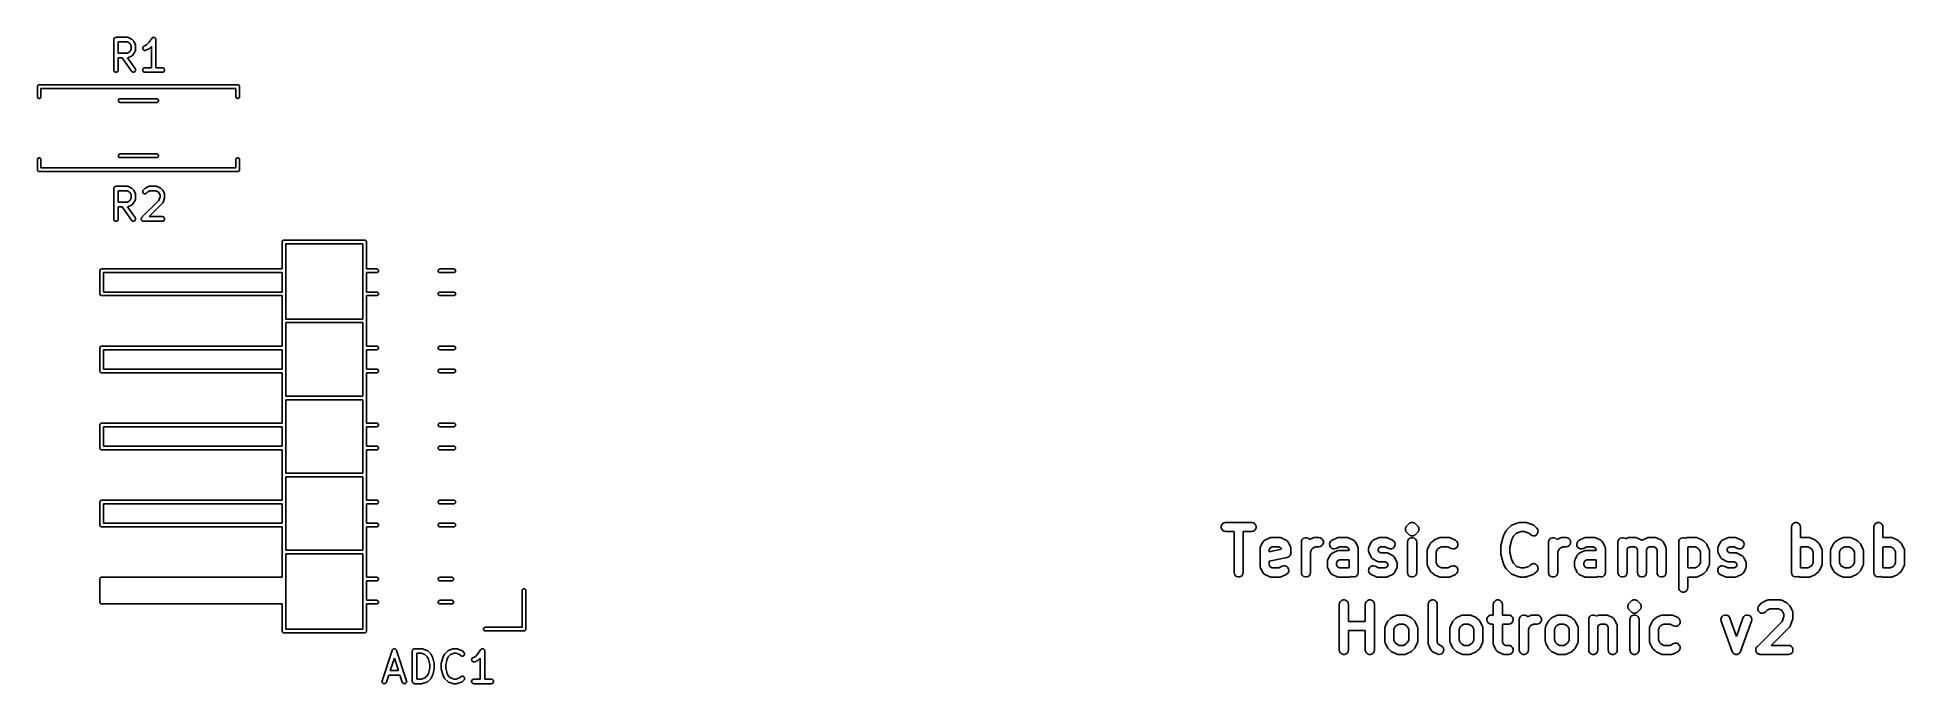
# Model space of a CAD drawing. Extents: x 89.4 to 162.8, y -140.2 to -79.8.
# Drawn here: x 89.4 to 150.9, y -140.2 to -118.9 of the extents above.
import ezdxf

# ---------------------------------------------------------------- set-up
doc = ezdxf.new("R2010")
doc.units = 0
doc.header["$MEASUREMENT"] = 0
doc.layers.add('BLACK', color=7, linetype='CONTINUOUS')

msp = doc.modelspace()

# ---------------------------------------------------------------- linework, layer by layer
at = {"layer": 'BLACK', "linetype": 'CONTINUOUS'}
for p, q in [((91.8969, -119.002), (91.898, -118.996)), ((91.8969, -120.002), (91.8969, -119.002)), ((91.898, -118.989), (91.9003, -118.983)), ((91.898, -118.996), (91.898, -118.989)), ((91.9003, -118.983), (91.9014, -118.977)), ((91.9014, -118.977), (91.9047, -118.971)), ((91.9047, -118.971), (91.907, -118.965)), ((91.907, -118.965), (91.9112, -118.96)), ((91.9112, -118.96), (91.9145, -118.954)), ((91.9145, -118.954), (91.9195, -118.95)), ((91.9195, -118.95), (91.9237, -118.945)), ((91.9237, -118.945), (91.9294, -118.942)), ((91.9294, -118.942), (91.9344, -118.937)), ((91.9344, -118.937), (91.9406, -118.935)), ((91.9406, -118.935), (91.9463, -118.932)), ((91.9463, -118.932), (91.9527, -118.931)), ((91.9527, -118.931), (91.9589, -118.929)), ((91.9589, -118.929), (91.9654, -118.929)), ((91.9654, -118.929), (91.9719, -118.927)), ((91.9719, -118.927), (92.3529, -118.927)), ((92.0469, -119.077), (92.0469, -119.451)), ((92.3352, -119.077), (92.0469, -119.077)), ((92.4037, -119.112), (92.3352, -119.077)), ((92.3529, -118.927), (92.3571, -118.928)), ((92.3571, -118.928), (92.3614, -118.928)), ((92.3614, -118.928), (92.3699, -118.93)), ((92.3699, -118.93), (92.3785, -118.932)), ((92.3785, -118.932), (92.3823, -118.934)), ((92.3823, -118.934), (92.3864, -118.935)), ((92.3864, -118.935), (92.4816, -118.983)), ((92.4341, -119.142), (92.4037, -119.112)), ((92.4683, -119.211), (92.4341, -119.142)), ((92.4341, -119.387), (92.4683, -119.318)), ((92.4683, -119.318), (92.4683, -119.211)), ((92.4816, -118.983), (92.4913, -118.99)), ((92.4913, -118.99), (92.5011, -118.997)), ((92.5011, -118.997), (92.5487, -119.045)), ((92.5487, -119.045), (92.5556, -119.054)), ((92.5556, -119.054), (92.5628, -119.064)), ((92.5628, -119.064), (92.6104, -119.159)), ((92.6104, -119.159), (92.6116, -119.163)), ((92.6116, -119.163), (92.6138, -119.167)), ((92.6138, -119.167), (92.6153, -119.176)), ((92.6153, -119.176), (92.6178, -119.184)), ((92.6178, -119.184), (92.6176, -119.189)), ((92.6176, -119.189), (92.6183, -119.193)), ((92.6183, -119.193), (92.6183, -119.336)), ((92.8494, -119.284), (92.8555, -119.258)), ((92.8524, -119.309), (92.8494, -119.284)), ((92.864, -119.333), (92.8524, -119.309)), ((92.8555, -119.258), (92.8698, -119.237)), ((92.8698, -119.237), (92.8907, -119.221)), ((92.8907, -119.221), (92.9751, -119.179)), ((93.0531, -119.308), (92.9578, -119.355)), ((92.9751, -119.179), (93.0565, -119.097)), ((93.0627, -119.3), (93.0531, -119.308)), ((93.0565, -119.097), (93.1476, -118.961)), ((93.0726, -119.294), (93.0627, -119.3)), ((93.135, -119.231), (93.0726, -119.294)), ((93.135, -119.927), (93.135, -119.231)), ((93.1476, -118.961), (93.1505, -118.958)), ((93.1505, -118.958), (93.1525, -118.954)), ((93.1525, -118.954), (93.1594, -118.948)), ((93.1594, -118.948), (93.1656, -118.942)), ((93.1656, -118.942), (93.1693, -118.94)), ((93.1693, -118.94), (93.1725, -118.937)), ((93.1725, -118.937), (93.1809, -118.934)), ((93.1809, -118.934), (93.1889, -118.93)), ((93.1889, -118.93), (93.1931, -118.93)), ((93.1931, -118.93), (93.197, -118.929)), ((93.197, -118.929), (93.2059, -118.929)), ((93.2059, -118.929), (93.2148, -118.928)), ((93.2148, -118.928), (93.2189, -118.929)), ((93.2189, -118.929), (93.223, -118.929)), ((93.223, -118.929), (93.2314, -118.932)), ((93.2314, -118.932), (93.2401, -118.934)), ((93.2401, -118.934), (93.2436, -118.936)), ((93.2436, -118.936), (93.2475, -118.937)), ((93.2475, -118.937), (93.2544, -118.943)), ((93.2544, -118.943), (93.2618, -118.948)), ((93.2618, -118.948), (93.2643, -118.951)), ((93.2643, -118.951), (93.2675, -118.954)), ((93.2675, -118.954), (93.2719, -118.962)), ((93.2719, -118.962), (93.2772, -118.969)), ((93.2772, -118.969), (93.2784, -118.973)), ((93.2784, -118.973), (93.2805, -118.977)), ((93.2805, -118.977), (93.282, -118.986)), ((93.282, -118.986), (93.2845, -118.994)), ((93.2845, -118.994), (93.2843, -118.998)), ((93.2843, -118.998), (93.285, -119.002)), ((93.285, -119.002), (93.285, -119.927)), ((92.0469, -119.451), (92.3352, -119.451)), ((92.171, -119.601), (92.0469, -119.601)), ((92.0469, -119.601), (92.0469, -120.002)), ((92.4819, -120.045), (92.171, -119.601)), ((92.3352, -119.451), (92.4037, -119.417)), ((92.3571, -119.6), (92.3539, -119.601)), ((92.3539, -119.601), (92.6048, -119.959)), ((92.3614, -119.601), (92.3571, -119.6)), ((92.3699, -119.598), (92.3614, -119.601)), ((92.3785, -119.597), (92.3699, -119.598)), ((92.3823, -119.595), (92.3785, -119.597)), ((92.3864, -119.593), (92.3823, -119.595)), ((92.4816, -119.546), (92.3864, -119.593)), ((92.4037, -119.417), (92.4341, -119.387)), ((92.4913, -119.538), (92.4816, -119.546)), ((92.5011, -119.532), (92.4913, -119.538)), ((92.5487, -119.484), (92.5011, -119.532)), ((92.5556, -119.474), (92.5487, -119.484)), ((92.5628, -119.464), (92.5556, -119.474)), ((92.6104, -119.369), (92.5628, -119.464)), ((92.6116, -119.365), (92.6104, -119.369)), ((92.6138, -119.361), (92.6116, -119.365)), ((92.6153, -119.353), (92.6138, -119.361)), ((92.6178, -119.344), (92.6153, -119.353)), ((92.6183, -119.336), (92.6176, -119.34)), ((92.6176, -119.34), (92.6178, -119.344)), ((92.883, -119.351), (92.864, -119.333)), ((92.8761, -119.945), (92.8986, -119.932)), ((92.9069, -119.361), (92.883, -119.351)), ((92.8986, -119.932), (92.9243, -119.927)), ((92.9329, -119.363), (92.9069, -119.361)), ((92.9243, -119.927), (93.135, -119.927)), ((92.9578, -119.355), (92.9329, -119.363)), ((93.285, -119.927), (93.4957, -119.927)), ((93.4957, -119.927), (93.5214, -119.932)), ((93.5214, -119.932), (93.5439, -119.945)), ((89.38, -120.539), (89.3818, -120.534)), ((89.38, -120.545), (89.38, -120.539)), ((89.38, -120.885), (89.38, -120.545)), ((89.3818, -120.534), (89.3828, -120.529)), ((89.3828, -120.529), (89.3854, -120.525)), ((89.3854, -120.525), (89.3872, -120.52)), ((89.3872, -120.52), (89.3907, -120.515)), ((89.3907, -120.515), (89.3933, -120.511)), ((89.3933, -120.511), (89.3974, -120.507)), ((89.3974, -120.507), (89.4008, -120.503)), ((89.4008, -120.503), (89.4055, -120.501)), ((89.4055, -120.501), (89.4095, -120.497)), ((89.4095, -120.497), (89.4145, -120.495)), ((89.4145, -120.495), (89.4192, -120.493)), ((89.4192, -120.493), (89.4244, -120.492)), ((89.4244, -120.492), (89.4294, -120.49)), ((89.4294, -120.49), (89.4347, -120.49)), ((89.4347, -120.49), (89.4348, -120.49)), ((89.4348, -120.49), (95.9852, -120.49)), ((91.9014, -120.028), (91.8969, -120.002)), ((91.9145, -120.051), (91.9014, -120.028)), ((91.9344, -120.067), (91.9145, -120.051)), ((91.9589, -120.076), (91.9344, -120.067)), ((91.9849, -120.076), (91.9589, -120.076)), ((92.0094, -120.067), (91.9849, -120.076)), ((92.0294, -120.051), (92.0094, -120.067)), ((92.0424, -120.028), (92.0294, -120.051)), ((92.0469, -120.002), (92.0424, -120.028)), ((92.5003, -120.064), (92.4819, -120.045)), ((92.5239, -120.075), (92.5003, -120.064)), ((92.5499, -120.077), (92.5239, -120.075)), ((92.575, -120.07), (92.5499, -120.077)), ((92.5964, -120.055), (92.575, -120.07)), ((92.6113, -120.034), (92.5964, -120.055)), ((92.6048, -119.959), (92.6158, -119.983)), ((92.618, -120.009), (92.6113, -120.034)), ((92.6158, -119.983), (92.618, -120.009)), ((92.8504, -119.989), (92.8593, -119.965)), ((92.8504, -120.015), (92.8504, -119.989)), ((92.8593, -120.04), (92.8504, -120.015)), ((92.8593, -119.965), (92.8761, -119.945)), ((92.8761, -120.06), (92.8593, -120.04)), ((92.8986, -120.073), (92.8761, -120.06)), ((92.9243, -120.077), (92.8986, -120.073)), ((93.4957, -120.077), (92.9243, -120.077)), ((93.5214, -120.073), (93.4957, -120.077)), ((93.5439, -120.06), (93.5214, -120.073)), ((93.5439, -119.945), (93.5607, -119.965)), ((93.5607, -120.04), (93.5439, -120.06)), ((93.5607, -119.965), (93.5696, -119.989)), ((93.5696, -120.015), (93.5607, -120.04)), ((93.5696, -119.989), (93.5696, -120.015)), ((95.9852, -120.49), (95.9853, -120.49)), ((95.9853, -120.49), (95.9906, -120.49)), ((95.9906, -120.49), (95.9956, -120.492)), ((95.9956, -120.492), (96.0008, -120.493)), ((96.0008, -120.493), (96.0055, -120.495)), ((96.0055, -120.495), (96.0105, -120.497)), ((96.0105, -120.497), (96.0145, -120.501)), ((96.0145, -120.501), (96.0192, -120.503)), ((96.0192, -120.503), (96.0226, -120.507)), ((96.0226, -120.507), (96.0267, -120.511)), ((96.0267, -120.511), (96.0293, -120.515)), ((96.0293, -120.515), (96.0328, -120.52)), ((96.0328, -120.52), (96.0346, -120.525)), ((96.0346, -120.525), (96.0373, -120.529)), ((96.0373, -120.529), (96.0382, -120.534)), ((96.0382, -120.534), (96.04, -120.539)), ((96.04, -120.539), (96.04, -120.545)), ((96.04, -120.545), (96.04, -120.545)), ((96.04, -120.545), (96.04, -120.885)), ((89.3827, -120.901), (89.38, -120.885)), ((89.3933, -120.919), (89.3827, -120.901)), ((89.4095, -120.933), (89.3933, -120.919)), ((89.4294, -120.94), (89.4095, -120.933)), ((89.4506, -120.94), (89.4294, -120.94)), ((89.4705, -120.933), (89.4506, -120.94)), ((89.4867, -120.919), (89.4705, -120.933)), ((89.4973, -120.901), (89.4867, -120.919)), ((89.5, -120.885), (89.4973, -120.901)), ((95.92, -120.61), (89.5, -120.61)), ((89.5, -120.61), (89.5, -120.885)), ((92.0479, -120.999), (92.0552, -120.98)), ((92.0479, -121.021), (92.0479, -120.999)), ((92.0552, -121.04), (92.0479, -121.021)), ((92.0552, -120.98), (92.0688, -120.963)), ((92.0688, -121.057), (92.0552, -121.04)), ((92.0688, -120.963), (92.0871, -120.953)), ((92.0871, -121.067), (92.0688, -121.057)), ((92.0871, -120.953), (92.1027, -120.95)), ((92.1027, -121.07), (92.0871, -121.067)), ((92.1027, -120.95), (93.3173, -120.95)), ((93.3173, -121.07), (92.1027, -121.07)), ((93.3173, -120.95), (93.3329, -120.953)), ((93.3329, -121.067), (93.3173, -121.07)), ((93.3329, -120.953), (93.3512, -120.963)), ((93.3512, -121.057), (93.3329, -121.067)), ((93.3512, -120.963), (93.3648, -120.98)), ((93.3648, -121.04), (93.3512, -121.057)), ((93.3648, -120.98), (93.3721, -120.999)), ((93.3721, -121.021), (93.3648, -121.04)), ((93.3721, -120.999), (93.3721, -121.021)), ((95.92, -120.885), (95.92, -120.61)), ((95.9227, -120.901), (95.92, -120.885)), ((95.9333, -120.919), (95.9227, -120.901)), ((95.9495, -120.933), (95.9333, -120.919)), ((95.9694, -120.94), (95.9495, -120.933)), ((95.9906, -120.94), (95.9694, -120.94)), ((96.0105, -120.933), (95.9906, -120.94)), ((96.0267, -120.919), (96.0105, -120.933)), ((96.0373, -120.901), (96.0267, -120.919)), ((96.04, -120.885), (96.0373, -120.901)), ((89.38, -122.955), (89.3827, -122.939)), ((89.38, -123.279), (89.38, -122.955)), ((89.3827, -122.939), (89.3933, -122.921)), ((89.3933, -122.921), (89.4095, -122.907)), ((89.4095, -122.907), (89.4294, -122.9)), ((89.4294, -122.9), (89.4506, -122.9)), ((89.4506, -122.9), (89.4705, -122.907)), ((89.4705, -122.907), (89.4867, -122.921)), ((89.4867, -122.921), (89.4973, -122.939)), ((89.4973, -122.939), (89.5, -122.955)), ((89.5, -122.955), (89.5, -123.23)), ((92.0479, -122.819), (92.0552, -122.8)), ((92.0479, -122.841), (92.0479, -122.819)), ((92.0552, -122.86), (92.0479, -122.841)), ((92.0552, -122.8), (92.0688, -122.783)), ((92.0688, -122.877), (92.0552, -122.86)), ((92.0688, -122.783), (92.0871, -122.773)), ((92.0871, -122.887), (92.0688, -122.877)), ((92.0871, -122.773), (92.1027, -122.77)), ((92.1027, -122.89), (92.0871, -122.887)), ((92.1027, -122.77), (93.3173, -122.77)), ((93.3173, -122.89), (92.1027, -122.89)), ((93.3173, -122.77), (93.3329, -122.773)), ((93.3329, -122.887), (93.3173, -122.89)), ((93.3329, -122.773), (93.3512, -122.783)), ((93.3512, -122.877), (93.3329, -122.887)), ((93.3512, -122.783), (93.3648, -122.8)), ((93.3648, -122.86), (93.3512, -122.877)), ((93.3648, -122.8), (93.3721, -122.819)), ((93.3721, -122.841), (93.3648, -122.86)), ((93.3721, -122.819), (93.3721, -122.841)), ((95.92, -122.955), (95.9227, -122.939)), ((95.92, -123.23), (95.92, -122.955)), ((95.9227, -122.939), (95.9333, -122.921)), ((95.9333, -122.921), (95.9495, -122.907)), ((95.9495, -122.907), (95.9694, -122.9)), ((95.9694, -122.9), (95.9906, -122.9)), ((95.9906, -122.9), (96.0105, -122.907)), ((96.0105, -122.907), (96.0267, -122.921)), ((96.0267, -122.921), (96.0373, -122.939)), ((96.0373, -122.939), (96.04, -122.955)), ((96.04, -122.955), (96.04, -123.295)), ((89.38, -123.301), (89.38, -123.279)), ((89.3818, -123.306), (89.38, -123.301)), ((89.3828, -123.311), (89.3818, -123.306)), ((89.3854, -123.315), (89.3828, -123.311)), ((89.3872, -123.32), (89.3854, -123.315)), ((89.3907, -123.325), (89.3872, -123.32)), ((89.3933, -123.329), (89.3907, -123.325)), ((89.3974, -123.333), (89.3933, -123.329)), ((89.4008, -123.337), (89.3974, -123.333)), ((89.4055, -123.339), (89.4008, -123.337)), ((89.4095, -123.343), (89.4055, -123.339)), ((89.4145, -123.345), (89.4095, -123.343)), ((89.4192, -123.347), (89.4145, -123.345)), ((89.4244, -123.348), (89.4192, -123.347)), ((89.4294, -123.35), (89.4244, -123.348)), ((89.4347, -123.35), (89.4294, -123.35)), ((89.4348, -123.35), (89.4347, -123.35)), ((95.9852, -123.35), (89.4348, -123.35)), ((89.5, -123.23), (95.92, -123.23)), ((95.9853, -123.35), (95.9852, -123.35)), ((95.9906, -123.35), (95.9853, -123.35)), ((95.9956, -123.348), (95.9906, -123.35)), ((96.0008, -123.347), (95.9956, -123.348)), ((96.0055, -123.345), (96.0008, -123.347)), ((96.0105, -123.343), (96.0055, -123.345)), ((96.0145, -123.339), (96.0105, -123.343)), ((96.0192, -123.337), (96.0145, -123.339)), ((96.0226, -123.333), (96.0192, -123.337)), ((96.0267, -123.329), (96.0226, -123.333)), ((96.0293, -123.325), (96.0267, -123.329)), ((96.0328, -123.32), (96.0293, -123.325)), ((96.0346, -123.315), (96.0328, -123.32)), ((96.0373, -123.311), (96.0346, -123.315)), ((96.0382, -123.306), (96.0373, -123.311)), ((96.04, -123.301), (96.0382, -123.306)), ((96.04, -123.295), (96.04, -123.295)), ((96.04, -123.295), (96.04, -123.301)), ((91.8969, -123.912), (91.898, -123.906)), ((91.8969, -124.912), (91.8969, -123.912)), ((91.898, -123.899), (91.9003, -123.893)), ((91.898, -123.906), (91.898, -123.899)), ((91.9003, -123.893), (91.9014, -123.887)), ((91.9014, -123.887), (91.9047, -123.881)), ((91.9047, -123.881), (91.907, -123.875)), ((91.907, -123.875), (91.9112, -123.87)), ((91.9112, -123.87), (91.9145, -123.864)), ((91.9145, -123.864), (91.9195, -123.86)), ((91.9195, -123.86), (91.9237, -123.855)), ((91.9237, -123.855), (91.9294, -123.852)), ((91.9294, -123.852), (91.9344, -123.847)), ((91.9344, -123.847), (91.9406, -123.845)), ((91.9406, -123.845), (91.9463, -123.842)), ((91.9463, -123.842), (91.9527, -123.841)), ((91.9527, -123.841), (91.9589, -123.839)), ((91.9589, -123.839), (91.9654, -123.839)), ((91.9654, -123.839), (91.9719, -123.837)), ((91.9719, -123.837), (92.3529, -123.837)), ((92.0469, -123.987), (92.0469, -124.361)), ((92.3352, -123.987), (92.0469, -123.987)), ((92.4037, -124.022), (92.3352, -123.987)), ((92.3529, -123.837), (92.3571, -123.838)), ((92.3571, -123.838), (92.3614, -123.838)), ((92.3614, -123.838), (92.3699, -123.84)), ((92.3699, -123.84), (92.3785, -123.842)), ((92.3785, -123.842), (92.3823, -123.844)), ((92.3823, -123.844), (92.3864, -123.845)), ((92.3864, -123.845), (92.4816, -123.893)), ((92.4341, -124.052), (92.4037, -124.022)), ((92.4683, -124.121), (92.4341, -124.052)), ((92.4341, -124.297), (92.4683, -124.228)), ((92.4683, -124.228), (92.4683, -124.121)), ((92.4816, -123.893), (92.4913, -123.9)), ((92.4913, -123.9), (92.5011, -123.907)), ((92.5011, -123.907), (92.5487, -123.955)), ((92.5487, -123.955), (92.5556, -123.964)), ((92.5556, -123.964), (92.5628, -123.974)), ((92.5628, -123.974), (92.6104, -124.069)), ((92.6104, -124.069), (92.6116, -124.073)), ((92.6116, -124.073), (92.6138, -124.077)), ((92.6138, -124.077), (92.6153, -124.086)), ((92.6153, -124.086), (92.6178, -124.094)), ((92.6178, -124.094), (92.6176, -124.099)), ((92.6176, -124.099), (92.6183, -124.103)), ((92.6183, -124.103), (92.6183, -124.246)), ((92.8496, -124.001), (92.8563, -123.976)), ((92.8518, -124.027), (92.8496, -124.001)), ((92.8628, -124.051), (92.8518, -124.027)), ((92.8563, -123.976), (92.8713, -123.955)), ((92.8813, -124.069), (92.8628, -124.051)), ((92.8713, -123.955), (92.9189, -123.907)), ((92.9049, -124.08), (92.8813, -124.069)), ((92.9308, -124.082), (92.9049, -124.08)), ((92.9189, -123.907), (92.9287, -123.9)), ((92.9287, -123.9), (92.9384, -123.893)), ((92.956, -124.076), (92.9308, -124.082)), ((92.9384, -123.893), (93.0336, -123.845)), ((92.9773, -124.061), (92.956, -124.076)), ((93.0163, -124.022), (92.9773, -124.061)), ((93.0848, -123.987), (93.0163, -124.022)), ((93.0336, -123.845), (93.0377, -123.844)), ((93.0377, -123.844), (93.0415, -123.842)), ((93.0415, -123.842), (93.0501, -123.84)), ((93.0501, -123.84), (93.0586, -123.838)), ((93.0586, -123.838), (93.0629, -123.838)), ((93.0629, -123.838), (93.0671, -123.837)), ((93.0671, -123.837), (93.3052, -123.837)), ((93.2875, -123.987), (93.0848, -123.987)), ((93.356, -124.022), (93.2875, -123.987)), ((93.3052, -123.837), (93.3095, -123.838)), ((93.3095, -123.838), (93.3138, -123.838)), ((93.3138, -123.838), (93.3222, -123.84)), ((93.3222, -123.84), (93.3309, -123.842)), ((93.3309, -123.842), (93.3346, -123.844)), ((93.3346, -123.844), (93.3388, -123.845)), ((93.3388, -123.845), (93.434, -123.893)), ((93.3865, -124.052), (93.356, -124.022)), ((93.3825, -124.3), (93.4207, -124.186)), ((93.4207, -124.121), (93.3865, -124.052)), ((93.4207, -124.186), (93.4207, -124.121)), ((93.434, -123.893), (93.4437, -123.9)), ((93.4437, -123.9), (93.4535, -123.907)), ((93.4535, -123.907), (93.5011, -123.955)), ((93.5011, -123.955), (93.508, -123.964)), ((93.508, -123.964), (93.5152, -123.974)), ((93.5152, -123.974), (93.5628, -124.069)), ((93.5669, -124.222), (93.5192, -124.365)), ((93.5628, -124.069), (93.564, -124.073)), ((93.564, -124.073), (93.5662, -124.077)), ((93.5662, -124.077), (93.5677, -124.086)), ((93.5686, -124.21), (93.5669, -124.222)), ((93.5677, -124.086), (93.5702, -124.094)), ((93.5707, -124.198), (93.5686, -124.21)), ((93.5702, -124.094), (93.57, -124.099)), ((93.57, -124.099), (93.5707, -124.103)), ((93.5707, -124.103), (93.5707, -124.198)), ((92.0469, -124.361), (92.3352, -124.361)), ((92.171, -124.511), (92.0469, -124.511)), ((92.0469, -124.511), (92.0469, -124.912)), ((92.4819, -124.955), (92.171, -124.511)), ((92.3352, -124.361), (92.4037, -124.327)), ((92.3571, -124.51), (92.3539, -124.511)), ((92.3539, -124.511), (92.6048, -124.869)), ((92.3614, -124.511), (92.3571, -124.51)), ((92.3699, -124.508), (92.3614, -124.511)), ((92.3785, -124.507), (92.3699, -124.508)), ((92.3823, -124.505), (92.3785, -124.507)), ((92.3864, -124.503), (92.3823, -124.505)), ((92.4816, -124.456), (92.3864, -124.503)), ((92.4037, -124.327), (92.4341, -124.297)), ((92.4913, -124.448), (92.4816, -124.456)), ((92.5011, -124.442), (92.4913, -124.448)), ((92.5487, -124.394), (92.5011, -124.442)), ((92.5556, -124.384), (92.5487, -124.394)), ((92.5628, -124.374), (92.5556, -124.384)), ((92.6104, -124.279), (92.5628, -124.374)), ((92.6116, -124.275), (92.6104, -124.279)), ((92.6138, -124.271), (92.6116, -124.275)), ((92.6153, -124.263), (92.6138, -124.271)), ((92.6178, -124.254), (92.6153, -124.263)), ((92.6183, -124.246), (92.6176, -124.25)), ((92.6176, -124.25), (92.6178, -124.254)), ((92.8236, -124.859), (93.3825, -124.3)), ((93.5011, -124.394), (93.0577, -124.837)), ((93.0577, -124.837), (93.4957, -124.837)), ((93.4957, -124.837), (93.5214, -124.842)), ((93.5036, -124.39), (93.5011, -124.394)), ((93.5068, -124.388), (93.5036, -124.39)), ((93.511, -124.38), (93.5068, -124.388)), ((93.5161, -124.373), (93.511, -124.38)), ((93.5172, -124.368), (93.5161, -124.373)), ((93.5192, -124.365), (93.5172, -124.368)), ((93.5214, -124.842), (93.5439, -124.855)), ((93.5439, -124.855), (93.5607, -124.875)), ((91.9014, -124.938), (91.8969, -124.912)), ((91.9145, -124.961), (91.9014, -124.938)), ((91.9344, -124.977), (91.9145, -124.961)), ((91.9589, -124.986), (91.9344, -124.977)), ((91.9849, -124.986), (91.9589, -124.986)), ((92.0094, -124.977), (91.9849, -124.986)), ((92.0294, -124.961), (92.0094, -124.977)), ((92.0424, -124.938), (92.0294, -124.961)), ((92.0469, -124.912), (92.0424, -124.938)), ((92.5003, -124.974), (92.4819, -124.955)), ((92.5239, -124.985), (92.5003, -124.974)), ((92.5499, -124.987), (92.5239, -124.985)), ((92.575, -124.98), (92.5499, -124.987)), ((92.5964, -124.965), (92.575, -124.98)), ((92.6113, -124.944), (92.5964, -124.965)), ((92.6048, -124.869), (92.6158, -124.893)), ((92.618, -124.919), (92.6113, -124.944)), ((92.6158, -124.893), (92.618, -124.919)), ((92.802, -124.906), (92.8028, -124.903)), ((92.8028, -124.916), (92.802, -124.906)), ((92.8028, -124.899), (92.8062, -124.89)), ((92.8028, -124.903), (92.8028, -124.899)), ((92.8028, -124.925), (92.8028, -124.916)), ((92.8039, -124.929), (92.8028, -124.925)), ((92.8042, -124.932), (92.8039, -124.929)), ((92.8084, -124.941), (92.8042, -124.932)), ((92.8062, -124.89), (92.8087, -124.881)), ((92.8117, -124.95), (92.8084, -124.941)), ((92.8087, -124.881), (92.8106, -124.878)), ((92.8106, -124.878), (92.8117, -124.875)), ((92.8117, -124.875), (92.818, -124.867)), ((92.8138, -124.952), (92.8117, -124.95)), ((92.8152, -124.955), (92.8138, -124.952)), ((92.8222, -124.962), (92.8152, -124.955)), ((92.818, -124.867), (92.8236, -124.859)), ((92.8285, -124.97), (92.8222, -124.962)), ((92.8313, -124.971), (92.8285, -124.97)), ((92.8336, -124.974), (92.8313, -124.971)), ((92.8425, -124.978), (92.8336, -124.974)), ((92.851, -124.983), (92.8425, -124.978)), ((92.8543, -124.983), (92.851, -124.983)), ((92.8573, -124.985), (92.8543, -124.983)), ((92.867, -124.986), (92.8573, -124.985)), ((92.8767, -124.987), (92.867, -124.986)), ((93.4957, -124.987), (92.8767, -124.987)), ((93.5214, -124.983), (93.4957, -124.987)), ((93.5439, -124.97), (93.5214, -124.983)), ((93.5607, -124.95), (93.5439, -124.97)), ((93.5607, -124.875), (93.5696, -124.899)), ((93.5696, -124.925), (93.5607, -124.95)), ((93.5696, -124.899), (93.5696, -124.925)), ((97.44, -125.659), (97.4418, -125.654)), ((97.44, -125.665), (97.44, -125.659)), ((97.44, -126.56), (97.44, -125.665)), ((97.44, -125.665), (97.44, -125.665)), ((97.4418, -125.654), (97.4427, -125.649)), ((97.4427, -125.649), (97.4454, -125.645)), ((97.4454, -125.645), (97.4472, -125.64)), ((97.4472, -125.64), (97.4507, -125.635)), ((97.4507, -125.635), (97.4533, -125.631)), ((97.4533, -125.631), (97.4574, -125.627)), ((97.4574, -125.627), (97.4608, -125.623)), ((97.4608, -125.623), (97.4655, -125.621)), ((97.4655, -125.621), (97.4695, -125.617)), ((97.4695, -125.617), (97.4745, -125.615)), ((97.4745, -125.615), (97.4792, -125.613)), ((97.4792, -125.613), (97.4844, -125.612)), ((97.4844, -125.612), (97.4894, -125.61)), ((97.4894, -125.61), (97.4947, -125.61)), ((97.4947, -125.61), (97.4948, -125.61)), ((97.4948, -125.61), (100.165, -125.61)), ((97.56, -125.73), (97.56, -128.21)), ((100.1, -125.73), (97.56, -125.73)), ((100.1, -128.21), (100.1, -125.73)), ((100.165, -125.61), (100.165, -125.61)), ((100.165, -125.61), (100.171, -125.61)), ((100.171, -125.61), (100.176, -125.612)), ((100.176, -125.612), (100.181, -125.613)), ((100.181, -125.613), (100.185, -125.615)), ((100.185, -125.615), (100.19, -125.617)), ((100.19, -125.617), (100.195, -125.621)), ((100.195, -125.621), (100.199, -125.623)), ((100.199, -125.623), (100.203, -125.627)), ((100.203, -125.627), (100.207, -125.631)), ((100.207, -125.631), (100.209, -125.635)), ((100.209, -125.635), (100.213, -125.64)), ((100.213, -125.64), (100.215, -125.645)), ((100.215, -125.645), (100.217, -125.649)), ((100.217, -125.649), (100.218, -125.654)), ((100.218, -125.654), (100.22, -125.659)), ((100.22, -125.659), (100.22, -125.665)), ((100.22, -125.665), (100.22, -125.665)), ((100.22, -125.665), (100.22, -126.56)), ((91.44, -126.609), (91.4418, -126.604)), ((91.44, -126.615), (91.44, -126.609)), ((91.44, -127.385), (91.44, -126.615)), ((91.4418, -126.604), (91.4427, -126.599)), ((91.4427, -126.599), (91.4454, -126.595)), ((91.4454, -126.595), (91.4472, -126.59)), ((91.4472, -126.59), (91.4507, -126.585)), ((91.4507, -126.585), (91.4533, -126.581)), ((91.4533, -126.581), (91.4574, -126.577)), ((91.4574, -126.577), (91.4608, -126.573)), ((91.4608, -126.573), (91.4655, -126.571)), ((91.4655, -126.571), (91.4695, -126.567)), ((91.4695, -126.567), (91.4745, -126.565)), ((91.4745, -126.565), (91.4792, -126.563)), ((91.4792, -126.563), (91.4844, -126.562)), ((91.4844, -126.562), (91.4894, -126.56)), ((91.4894, -126.56), (91.4947, -126.56)), ((91.4947, -126.56), (91.4948, -126.56)), ((91.4948, -126.56), (97.44, -126.56)), ((91.56, -126.68), (91.56, -127.32)), ((97.44, -126.68), (91.56, -126.68)), ((97.44, -127.32), (97.44, -126.68)), ((100.22, -126.56), (100.562, -126.56)), ((100.562, -126.68), (100.22, -126.68)), ((100.22, -126.68), (100.22, -127.32)), ((100.562, -126.56), (100.578, -126.563)), ((100.578, -126.677), (100.562, -126.68)), ((100.578, -126.563), (100.596, -126.573)), ((100.596, -126.667), (100.578, -126.677)), ((100.596, -126.573), (100.61, -126.59)), ((100.61, -126.65), (100.596, -126.667)), ((100.61, -126.59), (100.617, -126.609)), ((100.617, -126.631), (100.61, -126.65)), ((100.617, -126.609), (100.617, -126.631)), ((102.583, -126.609), (102.59, -126.59)), ((102.583, -126.631), (102.583, -126.609)), ((102.59, -126.65), (102.583, -126.631)), ((102.59, -126.59), (102.604, -126.573)), ((102.604, -126.667), (102.59, -126.65)), ((102.604, -126.573), (102.622, -126.563)), ((102.622, -126.677), (102.604, -126.667)), ((102.622, -126.563), (102.638, -126.56)), ((102.638, -126.68), (102.622, -126.677)), ((102.638, -126.56), (103.102, -126.56)), ((103.102, -126.68), (102.638, -126.68)), ((103.102, -126.56), (103.118, -126.563)), ((103.118, -126.677), (103.102, -126.68)), ((103.118, -126.563), (103.136, -126.573)), ((103.136, -126.667), (103.118, -126.677)), ((103.136, -126.573), (103.15, -126.59)), ((103.15, -126.65), (103.136, -126.667)), ((103.15, -126.59), (103.157, -126.609)), ((103.157, -126.631), (103.15, -126.65)), ((103.157, -126.609), (103.157, -126.631)), ((91.44, -127.391), (91.44, -127.385)), ((91.44, -127.385), (91.44, -127.385)), ((91.4418, -127.396), (91.44, -127.391)), ((91.4427, -127.401), (91.4418, -127.396)), ((91.4454, -127.405), (91.4427, -127.401)), ((91.4472, -127.41), (91.4454, -127.405)), ((91.4507, -127.415), (91.4472, -127.41)), ((91.4533, -127.419), (91.4507, -127.415)), ((91.4574, -127.423), (91.4533, -127.419)), ((91.4608, -127.427), (91.4574, -127.423)), ((91.4655, -127.429), (91.4608, -127.427)), ((91.4695, -127.433), (91.4655, -127.429)), ((91.4745, -127.435), (91.4695, -127.433)), ((91.4792, -127.437), (91.4745, -127.435)), ((91.4844, -127.438), (91.4792, -127.437)), ((91.4894, -127.44), (91.4844, -127.438)), ((91.4947, -127.44), (91.4894, -127.44)), ((91.4948, -127.44), (91.4947, -127.44)), ((97.44, -127.44), (91.4948, -127.44)), ((91.56, -127.32), (97.44, -127.32)), ((97.44, -129.1), (97.44, -127.44)), ((100.22, -127.32), (100.562, -127.32)), ((100.562, -127.44), (100.22, -127.44)), ((100.22, -127.44), (100.22, -129.1)), ((100.562, -127.32), (100.578, -127.323)), ((100.578, -127.437), (100.562, -127.44)), ((100.578, -127.323), (100.596, -127.333)), ((100.596, -127.427), (100.578, -127.437)), ((100.596, -127.333), (100.61, -127.35)), ((100.61, -127.41), (100.596, -127.427)), ((100.61, -127.35), (100.617, -127.369)), ((100.617, -127.391), (100.61, -127.41)), ((100.617, -127.369), (100.617, -127.391)), ((102.583, -127.369), (102.59, -127.35)), ((102.583, -127.391), (102.583, -127.369)), ((102.59, -127.41), (102.583, -127.391)), ((102.59, -127.35), (102.604, -127.333)), ((102.604, -127.427), (102.59, -127.41)), ((102.604, -127.333), (102.622, -127.323)), ((102.622, -127.437), (102.604, -127.427)), ((102.622, -127.323), (102.638, -127.32)), ((102.638, -127.44), (102.622, -127.437)), ((102.638, -127.32), (103.102, -127.32)), ((103.102, -127.44), (102.638, -127.44)), ((103.102, -127.32), (103.118, -127.323)), ((103.118, -127.437), (103.102, -127.44)), ((103.118, -127.323), (103.136, -127.333)), ((103.136, -127.427), (103.118, -127.437)), ((103.136, -127.333), (103.15, -127.35)), ((103.15, -127.41), (103.136, -127.427)), ((103.15, -127.35), (103.157, -127.369)), ((103.157, -127.391), (103.15, -127.41)), ((103.157, -127.369), (103.157, -127.391)), ((97.56, -128.21), (100.1, -128.21)), ((97.56, -128.33), (97.56, -130.75)), ((100.1, -128.33), (97.56, -128.33)), ((100.1, -130.75), (100.1, -128.33)), ((91.44, -129.149), (91.4418, -129.144)), ((91.44, -129.155), (91.44, -129.149)), ((91.44, -129.925), (91.44, -129.155)), ((91.4418, -129.144), (91.4427, -129.139)), ((91.4427, -129.139), (91.4454, -129.135)), ((91.4454, -129.135), (91.4472, -129.13)), ((91.4472, -129.13), (91.4507, -129.125)), ((91.4507, -129.125), (91.4533, -129.121)), ((91.4533, -129.121), (91.4574, -129.117)), ((91.4574, -129.117), (91.4608, -129.113)), ((91.4608, -129.113), (91.4655, -129.111)), ((91.4655, -129.111), (91.4695, -129.107)), ((91.4695, -129.107), (91.4745, -129.105)), ((91.4745, -129.105), (91.4792, -129.103)), ((91.4792, -129.103), (91.4844, -129.102)), ((91.4844, -129.102), (91.4894, -129.1)), ((91.4894, -129.1), (91.4947, -129.1)), ((91.4947, -129.1), (91.4948, -129.1)), ((91.4948, -129.1), (97.44, -129.1)), ((100.22, -129.1), (100.562, -129.1)), ((100.562, -129.1), (100.578, -129.103)), ((100.578, -129.103), (100.596, -129.113)), ((100.596, -129.113), (100.61, -129.13)), ((100.61, -129.13), (100.617, -129.149)), ((100.617, -129.149), (100.617, -129.171)), ((102.583, -129.149), (102.59, -129.13)), ((102.583, -129.171), (102.583, -129.149)), ((102.59, -129.13), (102.604, -129.113)), ((102.604, -129.113), (102.622, -129.103)), ((102.622, -129.103), (102.638, -129.1)), ((102.638, -129.1), (103.102, -129.1)), ((103.102, -129.1), (103.118, -129.103)), ((103.118, -129.103), (103.136, -129.113)), ((103.136, -129.113), (103.15, -129.13)), ((103.15, -129.13), (103.157, -129.149)), ((103.157, -129.149), (103.157, -129.171)), ((91.56, -129.22), (91.56, -129.86)), ((97.44, -129.22), (91.56, -129.22)), ((97.44, -129.86), (97.44, -129.22)), ((100.562, -129.22), (100.22, -129.22)), ((100.22, -129.22), (100.22, -129.86)), ((100.578, -129.217), (100.562, -129.22)), ((100.596, -129.207), (100.578, -129.217)), ((100.61, -129.19), (100.596, -129.207)), ((100.617, -129.171), (100.61, -129.19)), ((102.59, -129.19), (102.583, -129.171)), ((102.604, -129.207), (102.59, -129.19)), ((102.622, -129.217), (102.604, -129.207)), ((102.638, -129.22), (102.622, -129.217)), ((103.102, -129.22), (102.638, -129.22)), ((103.118, -129.217), (103.102, -129.22)), ((103.136, -129.207), (103.118, -129.217)), ((103.15, -129.19), (103.136, -129.207)), ((103.157, -129.171), (103.15, -129.19)), ((91.44, -129.931), (91.44, -129.925)), ((91.44, -129.925), (91.44, -129.925)), ((91.4418, -129.936), (91.44, -129.931)), ((91.4427, -129.941), (91.4418, -129.936)), ((91.4454, -129.945), (91.4427, -129.941)), ((91.4472, -129.95), (91.4454, -129.945)), ((91.4507, -129.955), (91.4472, -129.95)), ((91.4533, -129.959), (91.4507, -129.955)), ((91.4574, -129.963), (91.4533, -129.959)), ((91.4608, -129.967), (91.4574, -129.963)), ((91.4655, -129.969), (91.4608, -129.967)), ((91.4695, -129.973), (91.4655, -129.969)), ((91.4745, -129.975), (91.4695, -129.973)), ((91.4792, -129.977), (91.4745, -129.975)), ((91.4844, -129.978), (91.4792, -129.977)), ((91.4894, -129.98), (91.4844, -129.978)), ((91.4947, -129.98), (91.4894, -129.98)), ((91.4948, -129.98), (91.4947, -129.98)), ((97.44, -129.98), (91.4948, -129.98)), ((91.56, -129.86), (97.44, -129.86)), ((97.44, -131.64), (97.44, -129.98)), ((100.22, -129.86), (100.562, -129.86)), ((100.562, -129.98), (100.22, -129.98)), ((100.22, -129.98), (100.22, -131.64)), ((100.562, -129.86), (100.578, -129.863)), ((100.578, -129.977), (100.562, -129.98)), ((100.578, -129.863), (100.596, -129.873)), ((100.596, -129.967), (100.578, -129.977)), ((100.596, -129.873), (100.61, -129.89)), ((100.61, -129.95), (100.596, -129.967)), ((100.61, -129.89), (100.617, -129.909)), ((100.617, -129.931), (100.61, -129.95)), ((100.617, -129.909), (100.617, -129.931)), ((102.583, -129.909), (102.59, -129.89)), ((102.583, -129.931), (102.583, -129.909)), ((102.59, -129.95), (102.583, -129.931)), ((102.59, -129.89), (102.604, -129.873)), ((102.604, -129.967), (102.59, -129.95)), ((102.604, -129.873), (102.622, -129.863)), ((102.622, -129.977), (102.604, -129.967)), ((102.622, -129.863), (102.638, -129.86)), ((102.638, -129.98), (102.622, -129.977)), ((102.638, -129.86), (103.102, -129.86)), ((103.102, -129.98), (102.638, -129.98)), ((103.102, -129.86), (103.118, -129.863)), ((103.118, -129.977), (103.102, -129.98)), ((103.118, -129.863), (103.136, -129.873)), ((103.136, -129.967), (103.118, -129.977)), ((103.136, -129.873), (103.15, -129.89)), ((103.15, -129.95), (103.136, -129.967)), ((103.15, -129.89), (103.157, -129.909)), ((103.157, -129.931), (103.15, -129.95)), ((103.157, -129.909), (103.157, -129.931)), ((97.56, -130.75), (100.1, -130.75)), ((97.56, -130.87), (97.56, -133.29)), ((100.1, -130.87), (97.56, -130.87)), ((100.1, -133.29), (100.1, -130.87)), ((91.44, -131.689), (91.4418, -131.684)), ((91.44, -131.695), (91.44, -131.689)), ((91.44, -132.465), (91.44, -131.695)), ((91.4418, -131.684), (91.4427, -131.679)), ((91.4427, -131.679), (91.4454, -131.675)), ((91.4454, -131.675), (91.4472, -131.67)), ((91.4472, -131.67), (91.4507, -131.665)), ((91.4507, -131.665), (91.4533, -131.661)), ((91.4533, -131.661), (91.4574, -131.657)), ((91.4574, -131.657), (91.4608, -131.653)), ((91.4608, -131.653), (91.4655, -131.651)), ((91.4655, -131.651), (91.4695, -131.647)), ((91.4695, -131.647), (91.4745, -131.645)), ((91.4745, -131.645), (91.4792, -131.643)), ((91.4792, -131.643), (91.4844, -131.642)), ((91.4844, -131.642), (91.4894, -131.64)), ((91.4894, -131.64), (91.4947, -131.64)), ((91.4947, -131.64), (91.4948, -131.64)), ((91.4948, -131.64), (97.44, -131.64)), ((91.56, -131.76), (91.56, -132.4)), ((97.44, -131.76), (91.56, -131.76)), ((97.44, -132.4), (97.44, -131.76)), ((100.22, -131.64), (100.562, -131.64)), ((100.562, -131.76), (100.22, -131.76)), ((100.22, -131.76), (100.22, -132.4)), ((100.562, -131.64), (100.578, -131.643)), ((100.578, -131.757), (100.562, -131.76)), ((100.578, -131.643), (100.596, -131.653)), ((100.596, -131.747), (100.578, -131.757)), ((100.596, -131.653), (100.61, -131.67)), ((100.61, -131.73), (100.596, -131.747)), ((100.61, -131.67), (100.617, -131.689)), ((100.617, -131.711), (100.61, -131.73)), ((100.617, -131.689), (100.617, -131.711)), ((102.583, -131.689), (102.59, -131.67)), ((102.583, -131.711), (102.583, -131.689)), ((102.59, -131.73), (102.583, -131.711)), ((102.59, -131.67), (102.604, -131.653)), ((102.604, -131.747), (102.59, -131.73)), ((102.604, -131.653), (102.622, -131.643)), ((102.622, -131.757), (102.604, -131.747)), ((102.622, -131.643), (102.638, -131.64)), ((102.638, -131.76), (102.622, -131.757)), ((102.638, -131.64), (103.102, -131.64)), ((103.102, -131.76), (102.638, -131.76)), ((103.102, -131.64), (103.118, -131.643)), ((103.118, -131.757), (103.102, -131.76)), ((103.118, -131.643), (103.136, -131.653)), ((103.136, -131.747), (103.118, -131.757)), ((103.136, -131.653), (103.15, -131.67)), ((103.15, -131.73), (103.136, -131.747)), ((103.15, -131.67), (103.157, -131.689)), ((103.157, -131.711), (103.15, -131.73)), ((103.157, -131.689), (103.157, -131.711)), ((91.44, -132.471), (91.44, -132.465)), ((91.44, -132.465), (91.44, -132.465)), ((91.4418, -132.476), (91.44, -132.471)), ((91.4427, -132.481), (91.4418, -132.476)), ((91.4454, -132.485), (91.4427, -132.481)), ((91.4472, -132.49), (91.4454, -132.485)), ((91.4507, -132.495), (91.4472, -132.49)), ((91.4533, -132.499), (91.4507, -132.495)), ((91.4574, -132.503), (91.4533, -132.499)), ((91.4608, -132.507), (91.4574, -132.503)), ((91.4655, -132.509), (91.4608, -132.507)), ((91.4695, -132.513), (91.4655, -132.509)), ((91.4745, -132.515), (91.4695, -132.513)), ((91.4792, -132.517), (91.4745, -132.515)), ((91.4844, -132.518), (91.4792, -132.517)), ((91.4894, -132.52), (91.4844, -132.518)), ((91.4947, -132.52), (91.4894, -132.52)), ((91.4948, -132.52), (91.4947, -132.52)), ((97.44, -132.52), (91.4948, -132.52)), ((91.56, -132.4), (97.44, -132.4)), ((97.44, -134.18), (97.44, -132.52)), ((100.22, -132.4), (100.562, -132.4)), ((100.562, -132.52), (100.22, -132.52)), ((100.22, -132.52), (100.22, -134.18)), ((100.562, -132.4), (100.578, -132.403)), ((100.578, -132.517), (100.562, -132.52)), ((100.578, -132.403), (100.596, -132.413)), ((100.596, -132.507), (100.578, -132.517)), ((100.596, -132.413), (100.61, -132.43)), ((100.61, -132.49), (100.596, -132.507)), ((100.61, -132.43), (100.617, -132.449)), ((100.617, -132.471), (100.61, -132.49)), ((100.617, -132.449), (100.617, -132.471)), ((102.583, -132.449), (102.59, -132.43)), ((102.583, -132.471), (102.583, -132.449)), ((102.59, -132.49), (102.583, -132.471)), ((102.59, -132.43), (102.604, -132.413)), ((102.604, -132.507), (102.59, -132.49)), ((102.604, -132.413), (102.622, -132.403)), ((102.622, -132.517), (102.604, -132.507)), ((102.622, -132.403), (102.638, -132.4)), ((102.638, -132.52), (102.622, -132.517)), ((102.638, -132.4), (103.102, -132.4)), ((103.102, -132.52), (102.638, -132.52)), ((103.102, -132.4), (103.118, -132.403)), ((103.118, -132.517), (103.102, -132.52)), ((103.118, -132.403), (103.136, -132.413)), ((103.136, -132.507), (103.118, -132.517)), ((103.136, -132.413), (103.15, -132.43)), ((103.15, -132.49), (103.136, -132.507)), ((103.15, -132.43), (103.157, -132.449)), ((103.157, -132.471), (103.15, -132.49)), ((103.157, -132.449), (103.157, -132.471)), ((97.56, -133.29), (100.1, -133.29)), ((97.56, -133.41), (97.56, -135.83)), ((100.1, -133.41), (97.56, -133.41)), ((100.1, -135.83), (100.1, -133.41)), ((91.44, -134.229), (91.4418, -134.224)), ((91.44, -134.235), (91.44, -134.229)), ((91.44, -135.005), (91.44, -134.235)), ((91.4418, -134.224), (91.4427, -134.219)), ((91.4427, -134.219), (91.4454, -134.215)), ((91.4454, -134.215), (91.4472, -134.21)), ((91.4472, -134.21), (91.4507, -134.205)), ((91.4507, -134.205), (91.4533, -134.201)), ((91.4533, -134.201), (91.4574, -134.197)), ((91.4574, -134.197), (91.4608, -134.193)), ((91.4608, -134.193), (91.4655, -134.191)), ((91.4655, -134.191), (91.4695, -134.187)), ((91.4695, -134.187), (91.4745, -134.185)), ((91.4745, -134.185), (91.4792, -134.183)), ((91.4792, -134.183), (91.4844, -134.182)), ((91.4844, -134.182), (91.4894, -134.18)), ((91.4894, -134.18), (91.4947, -134.18)), ((91.4947, -134.18), (91.4948, -134.18)), ((91.4948, -134.18), (97.44, -134.18)), ((91.56, -134.3), (91.56, -134.94)), ((97.44, -134.3), (91.56, -134.3)), ((97.44, -134.94), (97.44, -134.3)), ((100.22, -134.18), (100.562, -134.18)), ((100.562, -134.3), (100.22, -134.3)), ((100.22, -134.3), (100.22, -134.94)), ((100.562, -134.18), (100.578, -134.183)), ((100.578, -134.297), (100.562, -134.3)), ((100.578, -134.183), (100.596, -134.193)), ((100.596, -134.287), (100.578, -134.297)), ((100.596, -134.193), (100.61, -134.21)), ((100.61, -134.27), (100.596, -134.287)), ((100.61, -134.21), (100.617, -134.229)), ((100.617, -134.251), (100.61, -134.27)), ((100.617, -134.229), (100.617, -134.251)), ((102.583, -134.229), (102.59, -134.21)), ((102.583, -134.251), (102.583, -134.229)), ((102.59, -134.27), (102.583, -134.251)), ((102.59, -134.21), (102.604, -134.193)), ((102.604, -134.287), (102.59, -134.27)), ((102.604, -134.193), (102.622, -134.183)), ((102.622, -134.297), (102.604, -134.287)), ((102.622, -134.183), (102.638, -134.18)), ((102.638, -134.3), (102.622, -134.297)), ((102.638, -134.18), (103.102, -134.18)), ((103.102, -134.3), (102.638, -134.3)), ((103.102, -134.18), (103.118, -134.183)), ((103.118, -134.297), (103.102, -134.3)), ((103.118, -134.183), (103.136, -134.193)), ((103.136, -134.287), (103.118, -134.297)), ((103.136, -134.193), (103.15, -134.21)), ((103.15, -134.27), (103.136, -134.287)), ((103.15, -134.21), (103.157, -134.229)), ((103.157, -134.251), (103.15, -134.27)), ((103.157, -134.229), (103.157, -134.251)), ((91.44, -135.011), (91.44, -135.005)), ((91.44, -135.005), (91.44, -135.005)), ((91.4418, -135.016), (91.44, -135.011)), ((91.4427, -135.021), (91.4418, -135.016)), ((91.4454, -135.025), (91.4427, -135.021)), ((91.4472, -135.03), (91.4454, -135.025)), ((91.4507, -135.035), (91.4472, -135.03)), ((91.4533, -135.039), (91.4507, -135.035)), ((91.4574, -135.043), (91.4533, -135.039)), ((91.4608, -135.047), (91.4574, -135.043)), ((91.4655, -135.049), (91.4608, -135.047)), ((91.4695, -135.053), (91.4655, -135.049)), ((91.4745, -135.055), (91.4695, -135.053)), ((91.4792, -135.057), (91.4745, -135.055)), ((91.4844, -135.058), (91.4792, -135.057)), ((91.4894, -135.06), (91.4844, -135.058)), ((91.4947, -135.06), (91.4894, -135.06)), ((91.4948, -135.06), (91.4947, -135.06)), ((97.44, -135.06), (91.4948, -135.06)), ((91.56, -134.94), (97.44, -134.94)), ((97.44, -136.72), (97.44, -135.06)), ((100.22, -134.94), (100.562, -134.94)), ((100.562, -135.06), (100.22, -135.06)), ((100.22, -135.06), (100.22, -136.72)), ((100.562, -134.94), (100.578, -134.943)), ((100.578, -135.057), (100.562, -135.06)), ((100.578, -134.943), (100.596, -134.953)), ((100.596, -135.047), (100.578, -135.057)), ((100.596, -134.953), (100.61, -134.97)), ((100.61, -135.03), (100.596, -135.047)), ((100.61, -134.97), (100.617, -134.989)), ((100.617, -135.011), (100.61, -135.03)), ((100.617, -134.989), (100.617, -135.011)), ((102.583, -134.989), (102.59, -134.97)), ((102.583, -135.011), (102.583, -134.989)), ((102.59, -135.03), (102.583, -135.011)), ((102.59, -134.97), (102.604, -134.953)), ((102.604, -135.047), (102.59, -135.03)), ((102.604, -134.953), (102.622, -134.943)), ((102.622, -135.057), (102.604, -135.047)), ((102.622, -134.943), (102.638, -134.94)), ((102.638, -135.06), (102.622, -135.057)), ((102.638, -134.94), (103.102, -134.94)), ((103.102, -135.06), (102.638, -135.06)), ((103.102, -134.94), (103.118, -134.943)), ((103.118, -135.057), (103.102, -135.06)), ((103.118, -134.943), (103.136, -134.953)), ((103.136, -135.047), (103.118, -135.057)), ((103.136, -134.953), (103.15, -134.97)), ((103.15, -135.03), (103.136, -135.047)), ((103.15, -134.97), (103.157, -134.989)), ((103.157, -135.011), (103.15, -135.03)), ((103.157, -134.989), (103.157, -135.011)), ((128.374, -135.038), (128.392, -134.989)), ((128.374, -135.09), (128.374, -135.038)), ((128.392, -135.139), (128.374, -135.09)), ((128.392, -134.989), (128.425, -134.949)), ((128.425, -135.178), (128.392, -135.139)), ((128.425, -134.949), (128.47, -134.923)), ((128.47, -135.205), (128.425, -135.178)), ((128.47, -134.923), (128.521, -134.914)), ((128.521, -135.214), (128.47, -135.205)), ((128.521, -134.914), (129.379, -134.914)), ((128.8, -135.214), (128.521, -135.214)), ((128.8, -136.564), (128.8, -135.214)), ((129.379, -135.214), (129.1, -135.214)), ((129.1, -135.214), (129.1, -136.564)), ((129.379, -134.914), (129.43, -134.923)), ((129.43, -135.205), (129.379, -135.214)), ((129.43, -134.923), (129.475, -134.949)), ((129.475, -135.178), (129.43, -135.205)), ((129.475, -134.949), (129.508, -134.989)), ((129.508, -135.139), (129.475, -135.178)), ((129.508, -134.989), (129.526, -135.038)), ((129.526, -135.09), (129.508, -135.139)), ((129.526, -135.038), (129.526, -135.09)), ((134.443, -135.122), (134.447, -135.109)), ((134.445, -135.135), (134.443, -135.122)), ((134.443, -135.148), (134.445, -135.135)), ((134.447, -135.161), (134.443, -135.148)), ((134.447, -135.109), (134.448, -135.096)), ((134.448, -135.174), (134.447, -135.161)), ((134.448, -135.096), (134.454, -135.084)), ((134.454, -135.186), (134.448, -135.174)), ((134.454, -135.084), (134.457, -135.072)), ((134.457, -135.198), (134.454, -135.186)), ((134.457, -135.072), (134.464, -135.061)), ((134.464, -135.209), (134.457, -135.198)), ((134.464, -135.061), (134.47, -135.049)), ((134.47, -135.221), (134.464, -135.209)), ((134.47, -135.049), (134.479, -135.04)), ((134.479, -135.23), (134.47, -135.221)), ((134.479, -135.04), (134.487, -135.029)), ((134.487, -135.241), (134.479, -135.23)), ((134.487, -135.029), (134.558, -134.958)), ((134.558, -135.312), (134.487, -135.241)), ((134.558, -134.958), (134.569, -134.95)), ((134.569, -135.32), (134.558, -135.312)), ((134.569, -134.95), (134.578, -134.941)), ((134.578, -134.941), (134.584, -134.938)), ((134.584, -134.938), (134.589, -134.934)), ((134.589, -134.934), (134.595, -134.931)), ((134.595, -134.931), (134.601, -134.928)), ((134.601, -134.928), (134.614, -134.924)), ((134.614, -134.924), (134.625, -134.919)), ((134.625, -134.919), (134.632, -134.918)), ((134.632, -134.918), (134.638, -134.916)), ((134.638, -134.916), (134.645, -134.916)), ((134.645, -134.916), (134.651, -134.914)), ((134.651, -134.914), (134.664, -134.915)), ((134.664, -134.915), (134.677, -134.914)), ((134.677, -134.914), (134.684, -134.916)), ((134.684, -134.916), (134.69, -134.916)), ((134.69, -134.916), (134.697, -134.918)), ((134.697, -134.918), (134.703, -134.919)), ((134.703, -134.919), (134.715, -134.924)), ((134.715, -134.924), (134.728, -134.928)), ((134.728, -134.928), (134.733, -134.931)), ((134.733, -134.931), (134.739, -134.934)), ((134.739, -134.934), (134.744, -134.938)), ((134.744, -134.938), (134.75, -134.941)), ((134.75, -134.941), (134.76, -134.95)), ((134.76, -134.95), (134.77, -134.958)), ((134.77, -135.312), (134.76, -135.32)), ((134.77, -134.958), (134.842, -135.029)), ((134.842, -135.241), (134.77, -135.312)), ((134.842, -135.029), (134.849, -135.04)), ((134.849, -135.23), (134.842, -135.241)), ((134.849, -135.04), (134.859, -135.049)), ((134.859, -135.221), (134.849, -135.23)), ((134.859, -135.049), (134.864, -135.061)), ((134.864, -135.209), (134.859, -135.221)), ((134.864, -135.061), (134.872, -135.072)), ((134.872, -135.198), (134.864, -135.209)), ((134.872, -135.072), (134.875, -135.084)), ((134.875, -135.186), (134.872, -135.198)), ((134.875, -135.084), (134.881, -135.096)), ((134.881, -135.174), (134.875, -135.186)), ((134.881, -135.096), (134.882, -135.109)), ((134.882, -135.161), (134.881, -135.174)), ((134.882, -135.109), (134.885, -135.122)), ((134.885, -135.148), (134.882, -135.161)), ((134.885, -135.122), (134.884, -135.135)), ((134.884, -135.135), (134.885, -135.148)), ((137.673, -135.354), (137.744, -135.211)), ((137.744, -135.211), (137.759, -135.191)), ((137.759, -135.191), (137.773, -135.172)), ((137.773, -135.172), (137.915, -135.029)), ((137.915, -135.029), (137.922, -135.024)), ((137.922, -135.024), (137.928, -135.018)), ((137.928, -135.018), (137.944, -135.009)), ((137.944, -135.009), (137.958, -134.999)), ((137.958, -134.999), (137.966, -134.997)), ((137.966, -134.997), (137.974, -134.993)), ((137.974, -134.993), (138.188, -134.921)), ((138.102, -135.266), (138.002, -135.367)), ((138.26, -135.214), (138.102, -135.266)), ((138.188, -134.921), (138.212, -134.918)), ((138.212, -134.918), (138.236, -134.914)), ((138.236, -134.914), (138.379, -134.914)), ((138.354, -135.214), (138.26, -135.214)), ((138.512, -135.266), (138.354, -135.214)), ((138.379, -134.914), (138.402, -134.918)), ((138.402, -134.918), (138.426, -134.921)), ((138.426, -134.921), (138.64, -134.993)), ((138.558, -135.312), (138.512, -135.266)), ((138.601, -135.342), (138.558, -135.312)), ((138.64, -134.993), (138.648, -134.997)), ((138.648, -134.997), (138.656, -134.999)), ((138.656, -134.999), (138.671, -135.009)), ((138.671, -135.009), (138.686, -135.018)), ((138.686, -135.018), (138.692, -135.024)), ((138.692, -135.024), (138.699, -135.029)), ((138.699, -135.029), (138.77, -135.1)), ((138.787, -135.292), (138.75, -135.329)), ((138.77, -135.1), (138.8, -135.143)), ((138.809, -135.245), (138.787, -135.292)), ((138.8, -135.143), (138.814, -135.193)), ((138.814, -135.193), (138.809, -135.245)), ((147.157, -135.064), (147.166, -135.012)), ((147.157, -136.564), (147.157, -135.064)), ((147.166, -135.012), (147.192, -134.967)), ((147.192, -134.967), (147.232, -134.934)), ((147.232, -134.934), (147.281, -134.916)), ((147.281, -134.916), (147.333, -134.916)), ((147.333, -134.916), (147.382, -134.934)), ((147.382, -134.934), (147.422, -134.967)), ((147.422, -134.967), (147.448, -135.012)), ((147.448, -135.012), (147.457, -135.064)), ((147.457, -135.064), (147.457, -135.414)), ((149.871, -135.064), (149.88, -135.012)), ((149.871, -136.564), (149.871, -135.064)), ((149.88, -135.012), (149.907, -134.967)), ((149.907, -134.967), (149.946, -134.934)), ((149.946, -134.934), (149.995, -134.916)), ((149.995, -134.916), (150.047, -134.916)), ((150.047, -134.916), (150.096, -134.934)), ((150.096, -134.934), (150.136, -134.967)), ((150.136, -134.967), (150.162, -135.012)), ((150.162, -135.012), (150.171, -135.064)), ((150.171, -135.064), (150.171, -135.414)), ((97.56, -135.83), (100.1, -135.83)), ((129.657, -135.778), (129.659, -135.769)), ((129.657, -136.349), (129.657, -135.778)), ((129.658, -135.761), (129.663, -135.744)), ((129.659, -135.769), (129.658, -135.761)), ((129.663, -135.744), (129.666, -135.727)), ((129.666, -135.727), (129.671, -135.719)), ((129.671, -135.719), (129.673, -135.711)), ((129.673, -135.711), (129.744, -135.568)), ((129.744, -135.568), (129.758, -135.55)), ((129.758, -135.55), (129.77, -135.532)), ((129.77, -135.532), (129.773, -135.529)), ((129.773, -135.529), (129.775, -135.526)), ((129.775, -135.526), (129.794, -135.514)), ((129.794, -135.514), (129.811, -135.501)), ((129.811, -135.501), (129.954, -135.429)), ((129.954, -135.429), (129.963, -135.427)), ((129.99, -135.747), (129.957, -135.813)), ((129.957, -135.881), (130.364, -135.799)), ((129.957, -135.813), (129.957, -135.881)), ((129.963, -135.427), (129.97, -135.423)), ((129.97, -135.423), (129.987, -135.42)), ((129.987, -135.42), (130.004, -135.415)), ((130.057, -135.714), (129.99, -135.747)), ((130.004, -135.415), (130.013, -135.415)), ((130.013, -135.415), (130.021, -135.414)), ((130.021, -135.414), (130.307, -135.414)), ((130.272, -135.714), (130.057, -135.714)), ((130.338, -135.747), (130.272, -135.714)), ((130.307, -135.414), (130.316, -135.415)), ((130.316, -135.415), (130.324, -135.415)), ((130.324, -135.415), (130.341, -135.42)), ((130.364, -135.799), (130.338, -135.747)), ((130.341, -135.42), (130.358, -135.423)), ((130.358, -135.423), (130.366, -135.427)), ((130.366, -135.427), (130.374, -135.429)), ((130.374, -135.429), (130.517, -135.501)), ((130.517, -135.501), (130.535, -135.514)), ((130.535, -135.514), (130.553, -135.526)), ((130.553, -135.526), (130.556, -135.529)), ((130.556, -135.529), (130.559, -135.532)), ((130.559, -135.532), (130.571, -135.55)), ((130.571, -135.55), (130.584, -135.568)), ((130.584, -135.568), (130.656, -135.711)), ((130.656, -135.711), (130.658, -135.719)), ((130.658, -135.719), (130.662, -135.727)), ((130.662, -135.727), (130.665, -135.744)), ((130.665, -135.744), (130.67, -135.761)), ((130.671, -135.921), (130.667, -135.945)), ((130.67, -135.761), (130.67, -135.769)), ((130.67, -135.769), (130.671, -135.778)), ((130.671, -135.778), (130.671, -135.921)), ((131.014, -135.564), (131.023, -135.512)), ((131.014, -136.564), (131.014, -135.564)), ((131.023, -135.512), (131.049, -135.467)), ((131.049, -135.467), (131.089, -135.434)), ((131.089, -135.434), (131.138, -135.416)), ((131.138, -135.416), (131.19, -135.416)), ((131.19, -135.416), (131.239, -135.434)), ((131.239, -135.434), (131.279, -135.467)), ((131.279, -135.467), (131.286, -135.478)), ((131.286, -135.478), (131.383, -135.429)), ((131.359, -135.795), (131.314, -135.885)), ((131.314, -135.885), (131.314, -136.564)), ((131.396, -135.758), (131.359, -135.795)), ((131.383, -135.429), (131.391, -135.427)), ((131.391, -135.427), (131.399, -135.423)), ((131.485, -135.714), (131.396, -135.758)), ((131.399, -135.423), (131.416, -135.42)), ((131.416, -135.42), (131.433, -135.415)), ((131.433, -135.415), (131.441, -135.415)), ((131.441, -135.415), (131.45, -135.414)), ((131.45, -135.414), (131.593, -135.414)), ((131.593, -135.714), (131.485, -135.714)), ((131.593, -135.414), (131.644, -135.423)), ((131.644, -135.705), (131.593, -135.714)), ((131.644, -135.423), (131.689, -135.449)), ((131.689, -135.678), (131.644, -135.705)), ((131.689, -135.449), (131.723, -135.489)), ((131.723, -135.639), (131.689, -135.678)), ((131.723, -135.489), (131.741, -135.538)), ((131.741, -135.59), (131.723, -135.639)), ((131.741, -135.538), (131.741, -135.59)), ((131.943, -135.626), (131.955, -135.575)), ((131.949, -135.678), (131.943, -135.626)), ((131.972, -135.724), (131.949, -135.678)), ((131.955, -135.575), (131.984, -135.532)), ((132.01, -135.76), (131.972, -135.724)), ((131.984, -135.532), (132.026, -135.501)), ((132.058, -135.781), (132.01, -135.76)), ((132.026, -135.501), (132.169, -135.429)), ((132.026, -135.929), (132.169, -135.858)), ((132.11, -135.784), (132.058, -135.781)), ((132.16, -135.769), (132.11, -135.784)), ((132.271, -135.714), (132.16, -135.769)), ((132.169, -135.429), (132.177, -135.427)), ((132.169, -135.858), (132.177, -135.856)), ((132.177, -135.427), (132.184, -135.423)), ((132.177, -135.856), (132.184, -135.851)), ((132.184, -135.423), (132.202, -135.42)), ((132.184, -135.851), (132.202, -135.848)), ((132.202, -135.42), (132.219, -135.415)), ((132.202, -135.848), (132.219, -135.843)), ((132.219, -135.415), (132.227, -135.415)), ((132.219, -135.843), (132.227, -135.844)), ((132.227, -135.415), (132.236, -135.414)), ((132.227, -135.844), (132.236, -135.842)), ((132.236, -135.414), (132.521, -135.414)), ((132.236, -135.842), (132.557, -135.842)), ((132.486, -135.714), (132.271, -135.714)), ((132.552, -135.747), (132.486, -135.714)), ((132.521, -135.414), (132.53, -135.415)), ((132.53, -135.415), (132.539, -135.415)), ((132.539, -135.415), (132.555, -135.42)), ((132.586, -135.813), (132.552, -135.747)), ((132.555, -135.42), (132.573, -135.423)), ((132.557, -135.842), (132.586, -135.828)), ((132.573, -135.423), (132.58, -135.427)), ((132.58, -135.427), (132.589, -135.429)), ((132.586, -135.828), (132.586, -135.813)), ((132.589, -135.429), (132.731, -135.501)), ((132.731, -135.501), (132.749, -135.514)), ((132.749, -135.514), (132.767, -135.526)), ((132.767, -135.526), (132.77, -135.529)), ((132.77, -135.529), (132.773, -135.532)), ((132.773, -135.532), (132.785, -135.55)), ((132.785, -135.55), (132.798, -135.568)), ((132.798, -135.568), (132.87, -135.711)), ((132.87, -135.711), (132.872, -135.719)), ((132.872, -135.719), (132.877, -135.727)), ((132.877, -135.727), (132.88, -135.744)), ((132.88, -135.744), (132.885, -135.761)), ((132.885, -135.761), (132.884, -135.769)), ((132.884, -135.769), (132.886, -135.778)), ((132.886, -135.778), (132.886, -136.564)), ((133.229, -135.778), (133.23, -135.769)), ((133.229, -135.849), (133.229, -135.778)), ((133.23, -135.858), (133.229, -135.849)), ((133.23, -135.761), (133.235, -135.744)), ((133.23, -135.769), (133.23, -135.761)), ((133.23, -135.866), (133.23, -135.858)), ((133.235, -135.883), (133.23, -135.866)), ((133.235, -135.744), (133.238, -135.727)), ((133.238, -135.901), (133.235, -135.883)), ((133.238, -135.727), (133.242, -135.719)), ((133.242, -135.908), (133.238, -135.901)), ((133.242, -135.719), (133.244, -135.711)), ((133.244, -135.916), (133.242, -135.908)), ((133.244, -135.711), (133.316, -135.568)), ((133.316, -136.059), (133.244, -135.916)), ((133.316, -135.568), (133.329, -135.55)), ((133.329, -135.55), (133.341, -135.532)), ((133.341, -135.532), (133.344, -135.529)), ((133.344, -135.529), (133.347, -135.526)), ((133.347, -135.526), (133.365, -135.514)), ((133.365, -135.514), (133.383, -135.501)), ((133.383, -135.501), (133.526, -135.429)), ((133.526, -135.429), (133.534, -135.427)), ((133.562, -135.747), (133.529, -135.813)), ((133.529, -135.813), (133.529, -135.814)), ((133.529, -135.814), (133.562, -135.88)), ((133.534, -135.427), (133.542, -135.423)), ((133.542, -135.423), (133.559, -135.42)), ((133.559, -135.42), (133.576, -135.415)), ((133.628, -135.714), (133.562, -135.747)), ((133.562, -135.88), (133.628, -135.914)), ((133.576, -135.415), (133.584, -135.415)), ((133.584, -135.415), (133.593, -135.414)), ((133.593, -135.414), (133.807, -135.414)), ((133.772, -135.714), (133.628, -135.714)), ((133.628, -135.914), (133.807, -135.914)), ((133.883, -135.769), (133.772, -135.714)), ((133.807, -135.414), (133.816, -135.415)), ((133.807, -135.914), (133.816, -135.915)), ((133.816, -135.415), (133.824, -135.415)), ((133.816, -135.915), (133.824, -135.915)), ((133.824, -135.415), (133.841, -135.42)), ((133.824, -135.915), (133.841, -135.92)), ((133.841, -135.42), (133.858, -135.423)), ((133.841, -135.92), (133.858, -135.923)), ((133.858, -135.423), (133.866, -135.427)), ((133.858, -135.923), (133.866, -135.927)), ((133.866, -135.427), (133.874, -135.429)), ((133.866, -135.927), (133.874, -135.929)), ((133.874, -135.429), (134.017, -135.501)), ((133.933, -135.784), (133.883, -135.769)), ((133.985, -135.781), (133.933, -135.784)), ((134.033, -135.76), (133.985, -135.781)), ((134.017, -135.501), (134.059, -135.532)), ((134.07, -135.724), (134.033, -135.76)), ((134.059, -135.532), (134.088, -135.575)), ((134.094, -135.678), (134.07, -135.724)), ((134.088, -135.575), (134.1, -135.626)), ((134.1, -135.626), (134.094, -135.678)), ((134.514, -135.564), (134.523, -135.512)), ((134.514, -136.564), (134.514, -135.564)), ((134.523, -135.512), (134.549, -135.467)), ((134.549, -135.467), (134.589, -135.434)), ((134.578, -135.329), (134.569, -135.32)), ((134.584, -135.332), (134.578, -135.329)), ((134.589, -135.336), (134.584, -135.332)), ((134.595, -135.339), (134.589, -135.336)), ((134.589, -135.434), (134.638, -135.416)), ((134.601, -135.342), (134.595, -135.339)), ((134.614, -135.346), (134.601, -135.342)), ((134.625, -135.351), (134.614, -135.346)), ((134.632, -135.352), (134.625, -135.351)), ((134.638, -135.354), (134.632, -135.352)), ((134.645, -135.354), (134.638, -135.354)), ((134.638, -135.416), (134.69, -135.416)), ((134.651, -135.356), (134.645, -135.354)), ((134.664, -135.355), (134.651, -135.356)), ((134.677, -135.356), (134.664, -135.355)), ((134.684, -135.354), (134.677, -135.356)), ((134.69, -135.354), (134.684, -135.354)), ((134.697, -135.352), (134.69, -135.354)), ((134.69, -135.416), (134.739, -135.434)), ((134.703, -135.351), (134.697, -135.352)), ((134.715, -135.346), (134.703, -135.351)), ((134.728, -135.342), (134.715, -135.346)), ((134.733, -135.339), (134.728, -135.342)), ((134.739, -135.336), (134.733, -135.339)), ((134.744, -135.332), (134.739, -135.336)), ((134.739, -135.434), (134.779, -135.467)), ((134.75, -135.329), (134.744, -135.332)), ((134.76, -135.32), (134.75, -135.329)), ((134.779, -135.467), (134.805, -135.512)), ((134.805, -135.512), (134.814, -135.564)), ((134.814, -135.564), (134.814, -136.564)), ((135.157, -135.849), (135.159, -135.841)), ((135.157, -136.278), (135.157, -135.849)), ((135.158, -135.832), (135.163, -135.815)), ((135.159, -135.841), (135.158, -135.832)), ((135.163, -135.815), (135.166, -135.798)), ((135.166, -135.798), (135.171, -135.79)), ((135.171, -135.79), (135.173, -135.782)), ((135.173, -135.782), (135.244, -135.639)), ((135.244, -135.639), (135.259, -135.62)), ((135.259, -135.62), (135.273, -135.6)), ((135.273, -135.6), (135.344, -135.529)), ((135.344, -135.529), (135.364, -135.515)), ((135.364, -135.515), (135.383, -135.501)), ((135.383, -135.501), (135.526, -135.429)), ((135.502, -135.795), (135.457, -135.885)), ((135.457, -135.885), (135.457, -136.242)), ((135.539, -135.758), (135.502, -135.795)), ((135.526, -135.429), (135.534, -135.427)), ((135.534, -135.427), (135.542, -135.423)), ((135.628, -135.714), (135.539, -135.758)), ((135.542, -135.423), (135.559, -135.42)), ((135.559, -135.42), (135.576, -135.415)), ((135.576, -135.415), (135.584, -135.415)), ((135.584, -135.415), (135.593, -135.414)), ((135.593, -135.414), (135.879, -135.414)), ((135.843, -135.714), (135.628, -135.714)), ((135.954, -135.769), (135.843, -135.714)), ((135.879, -135.414), (135.887, -135.415)), ((135.887, -135.415), (135.896, -135.415)), ((135.896, -135.415), (135.913, -135.42)), ((135.913, -135.42), (135.93, -135.423)), ((135.93, -135.423), (135.937, -135.427)), ((135.937, -135.427), (135.946, -135.429)), ((135.946, -135.429), (136.089, -135.501)), ((136.004, -135.784), (135.954, -135.769)), ((136.056, -135.781), (136.004, -135.784)), ((136.104, -135.76), (136.056, -135.781)), ((136.089, -135.501), (136.13, -135.532)), ((136.142, -135.724), (136.104, -135.76)), ((136.13, -135.532), (136.159, -135.575)), ((136.165, -135.678), (136.142, -135.724)), ((136.159, -135.575), (136.171, -135.626)), ((136.171, -135.626), (136.165, -135.678)), ((137.586, -135.706), (137.589, -135.688)), ((137.586, -135.921), (137.586, -135.706)), ((137.589, -135.939), (137.586, -135.921)), ((137.589, -135.688), (137.59, -135.67)), ((137.59, -135.67), (137.662, -135.384)), ((137.662, -135.384), (137.668, -135.369)), ((137.668, -135.369), (137.673, -135.354)), ((137.949, -135.473), (137.886, -135.725)), ((137.886, -135.725), (137.886, -135.902)), ((137.886, -135.902), (137.949, -136.154)), ((138.002, -135.367), (137.949, -135.473)), ((138.651, -135.356), (138.601, -135.342)), ((138.703, -135.351), (138.651, -135.356)), ((138.75, -135.329), (138.703, -135.351)), ((139.157, -135.564), (139.166, -135.512)), ((139.157, -136.564), (139.157, -135.564)), ((139.166, -135.512), (139.192, -135.467)), ((139.192, -135.467), (139.232, -135.434)), ((139.232, -135.434), (139.281, -135.416)), ((139.281, -135.416), (139.333, -135.416)), ((139.333, -135.416), (139.382, -135.434)), ((139.382, -135.434), (139.422, -135.467)), ((139.422, -135.467), (139.428, -135.478)), ((139.428, -135.478), (139.526, -135.429)), ((139.502, -135.795), (139.457, -135.885)), ((139.457, -135.885), (139.457, -136.564)), ((139.539, -135.758), (139.502, -135.795)), ((139.526, -135.429), (139.534, -135.427)), ((139.534, -135.427), (139.542, -135.423)), ((139.628, -135.714), (139.539, -135.758)), ((139.542, -135.423), (139.559, -135.42)), ((139.559, -135.42), (139.576, -135.415)), ((139.576, -135.415), (139.584, -135.415)), ((139.584, -135.415), (139.593, -135.414)), ((139.593, -135.414), (139.736, -135.414)), ((139.736, -135.714), (139.628, -135.714)), ((139.736, -135.414), (139.787, -135.423)), ((139.787, -135.705), (139.736, -135.714)), ((139.787, -135.423), (139.832, -135.449)), ((139.832, -135.678), (139.787, -135.705)), ((139.832, -135.449), (139.866, -135.489)), ((139.866, -135.639), (139.832, -135.678)), ((139.866, -135.489), (139.883, -135.538)), ((139.883, -135.59), (139.866, -135.639)), ((139.883, -135.538), (139.883, -135.59)), ((140.086, -135.626), (140.098, -135.575)), ((140.092, -135.678), (140.086, -135.626)), ((140.115, -135.724), (140.092, -135.678)), ((140.098, -135.575), (140.127, -135.532)), ((140.153, -135.76), (140.115, -135.724)), ((140.127, -135.532), (140.169, -135.501)), ((140.201, -135.781), (140.153, -135.76)), ((140.169, -135.501), (140.311, -135.429)), ((140.169, -135.929), (140.311, -135.858)), ((140.253, -135.784), (140.201, -135.781)), ((140.303, -135.769), (140.253, -135.784)), ((140.414, -135.714), (140.303, -135.769)), ((140.311, -135.429), (140.32, -135.427)), ((140.311, -135.858), (140.32, -135.856)), ((140.32, -135.427), (140.327, -135.423)), ((140.32, -135.856), (140.327, -135.851)), ((140.327, -135.423), (140.345, -135.42)), ((140.327, -135.851), (140.345, -135.848)), ((140.345, -135.42), (140.361, -135.415)), ((140.345, -135.848), (140.361, -135.843)), ((140.361, -135.415), (140.37, -135.415)), ((140.361, -135.843), (140.37, -135.844)), ((140.37, -135.415), (140.379, -135.414)), ((140.37, -135.844), (140.379, -135.842)), ((140.379, -135.414), (140.664, -135.414)), ((140.379, -135.842), (140.7, -135.842)), ((140.629, -135.714), (140.414, -135.714)), ((140.695, -135.747), (140.629, -135.714)), ((140.664, -135.414), (140.673, -135.415)), ((140.673, -135.415), (140.681, -135.415)), ((140.681, -135.415), (140.698, -135.42)), ((140.729, -135.813), (140.695, -135.747)), ((140.698, -135.42), (140.716, -135.423)), ((140.7, -135.842), (140.729, -135.828)), ((140.716, -135.423), (140.723, -135.427)), ((140.723, -135.427), (140.731, -135.429)), ((140.729, -135.828), (140.729, -135.813)), ((140.731, -135.429), (140.874, -135.501)), ((140.874, -135.501), (140.892, -135.514)), ((140.892, -135.514), (140.91, -135.526)), ((140.91, -135.526), (140.913, -135.529)), ((140.913, -135.529), (140.916, -135.532)), ((140.916, -135.532), (140.928, -135.55)), ((140.928, -135.55), (140.941, -135.568)), ((140.941, -135.568), (141.013, -135.711)), ((141.013, -135.711), (141.015, -135.719)), ((141.015, -135.719), (141.02, -135.727)), ((141.02, -135.727), (141.023, -135.744)), ((141.023, -135.744), (141.028, -135.761)), ((141.028, -135.761), (141.027, -135.769)), ((141.027, -135.769), (141.029, -135.778)), ((141.029, -135.778), (141.029, -136.564)), ((141.443, -135.564), (141.452, -135.512)), ((141.443, -136.564), (141.443, -135.564)), ((141.452, -135.512), (141.478, -135.467)), ((141.478, -135.467), (141.518, -135.434)), ((141.518, -135.434), (141.567, -135.416)), ((141.567, -135.416), (141.619, -135.416)), ((141.619, -135.416), (141.668, -135.434)), ((141.668, -135.434), (141.692, -135.454)), ((141.692, -135.454), (141.74, -135.429)), ((141.74, -135.429), (141.748, -135.427)), ((141.753, -135.758), (141.743, -135.769)), ((141.743, -135.769), (141.743, -136.564)), ((141.748, -135.427), (141.756, -135.423)), ((141.843, -135.714), (141.753, -135.758)), ((141.756, -135.423), (141.773, -135.42)), ((141.773, -135.42), (141.79, -135.415)), ((141.79, -135.415), (141.799, -135.415)), ((141.799, -135.415), (141.807, -135.414)), ((141.807, -135.414), (142.021, -135.414)), ((141.986, -135.714), (141.843, -135.714)), ((142.052, -135.747), (141.986, -135.714)), ((142.021, -135.414), (142.03, -135.415)), ((142.03, -135.415), (142.039, -135.415)), ((142.039, -135.415), (142.055, -135.42)), ((142.086, -135.813), (142.052, -135.747)), ((142.055, -135.42), (142.073, -135.423)), ((142.073, -135.423), (142.08, -135.427)), ((142.08, -135.427), (142.089, -135.429)), ((142.086, -136.564), (142.086, -135.813)), ((142.089, -135.429), (142.231, -135.501)), ((142.231, -135.501), (142.236, -135.504)), ((142.236, -135.504), (142.24, -135.501)), ((142.24, -135.501), (142.383, -135.429)), ((142.383, -135.429), (142.391, -135.427)), ((142.419, -135.747), (142.386, -135.813)), ((142.386, -135.813), (142.386, -136.564)), ((142.391, -135.427), (142.399, -135.423)), ((142.399, -135.423), (142.416, -135.42)), ((142.416, -135.42), (142.433, -135.415)), ((142.485, -135.714), (142.419, -135.747)), ((142.433, -135.415), (142.441, -135.415)), ((142.441, -135.415), (142.45, -135.414)), ((142.45, -135.414), (142.664, -135.414)), ((142.629, -135.714), (142.485, -135.714)), ((142.695, -135.747), (142.629, -135.714)), ((142.664, -135.414), (142.673, -135.415)), ((142.673, -135.415), (142.681, -135.415)), ((142.681, -135.415), (142.698, -135.42)), ((142.729, -135.813), (142.695, -135.747)), ((142.698, -135.42), (142.716, -135.423)), ((142.716, -135.423), (142.723, -135.427)), ((142.723, -135.427), (142.731, -135.429)), ((142.729, -136.564), (142.729, -135.813)), ((142.731, -135.429), (142.874, -135.501)), ((142.874, -135.501), (142.892, -135.514)), ((142.892, -135.514), (142.91, -135.526)), ((142.91, -135.526), (142.913, -135.529)), ((142.913, -135.529), (142.916, -135.532)), ((142.916, -135.532), (142.928, -135.55)), ((142.928, -135.55), (142.941, -135.568)), ((142.941, -135.568), (143.013, -135.711)), ((143.013, -135.711), (143.015, -135.719)), ((143.015, -135.719), (143.02, -135.727)), ((143.02, -135.727), (143.023, -135.744)), ((143.023, -135.744), (143.028, -135.761)), ((143.028, -135.761), (143.027, -135.769)), ((143.027, -135.769), (143.029, -135.778)), ((143.029, -135.778), (143.029, -136.564)), ((143.443, -135.564), (143.452, -135.512)), ((143.443, -137.064), (143.443, -135.564)), ((143.452, -135.512), (143.478, -135.467)), ((143.478, -135.467), (143.518, -135.434)), ((143.518, -135.434), (143.567, -135.416)), ((143.567, -135.416), (143.619, -135.416)), ((143.619, -135.416), (143.663, -135.432)), ((143.663, -135.432), (143.669, -135.429)), ((143.669, -135.429), (143.677, -135.427)), ((143.677, -135.427), (143.684, -135.423)), ((143.684, -135.423), (143.702, -135.42)), ((143.702, -135.42), (143.719, -135.415)), ((143.719, -135.415), (143.727, -135.415)), ((143.727, -135.415), (143.736, -135.414)), ((143.736, -135.414), (144.021, -135.414)), ((143.771, -135.714), (143.743, -135.728)), ((143.743, -135.728), (143.743, -136.399)), ((143.986, -135.714), (143.771, -135.714)), ((144.075, -135.758), (143.986, -135.714)), ((144.021, -135.414), (144.03, -135.415)), ((144.03, -135.415), (144.039, -135.415)), ((144.039, -135.415), (144.055, -135.42)), ((144.055, -135.42), (144.073, -135.423)), ((144.073, -135.423), (144.08, -135.427)), ((144.112, -135.795), (144.075, -135.758)), ((144.08, -135.427), (144.089, -135.429)), ((144.089, -135.429), (144.231, -135.501)), ((144.157, -135.885), (144.112, -135.795)), ((144.157, -136.242), (144.157, -135.885)), ((144.231, -135.501), (144.251, -135.515)), ((144.251, -135.515), (144.27, -135.529)), ((144.27, -135.529), (144.342, -135.6)), ((144.342, -135.6), (144.356, -135.62)), ((144.356, -135.62), (144.37, -135.639)), ((144.37, -135.639), (144.441, -135.782)), ((144.441, -135.782), (144.444, -135.79)), ((144.444, -135.79), (144.448, -135.798)), ((144.448, -135.798), (144.451, -135.815)), ((144.451, -135.815), (144.456, -135.832)), ((144.456, -135.832), (144.456, -135.841)), ((144.456, -135.841), (144.457, -135.849)), ((144.457, -135.849), (144.457, -136.278)), ((144.729, -135.778), (144.73, -135.769)), ((144.729, -135.849), (144.729, -135.778)), ((144.73, -135.858), (144.729, -135.849)), ((144.73, -135.761), (144.735, -135.744)), ((144.73, -135.769), (144.73, -135.761)), ((144.73, -135.866), (144.73, -135.858)), ((144.735, -135.883), (144.73, -135.866)), ((144.735, -135.744), (144.738, -135.727)), ((144.738, -135.901), (144.735, -135.883)), ((144.738, -135.727), (144.742, -135.719)), ((144.742, -135.908), (144.738, -135.901)), ((144.742, -135.719), (144.744, -135.711)), ((144.744, -135.916), (144.742, -135.908)), ((144.744, -135.711), (144.816, -135.568)), ((144.816, -136.059), (144.744, -135.916)), ((144.816, -135.568), (144.829, -135.55)), ((144.829, -135.55), (144.841, -135.532)), ((144.841, -135.532), (144.844, -135.529)), ((144.844, -135.529), (144.847, -135.526)), ((144.847, -135.526), (144.865, -135.514)), ((144.865, -135.514), (144.883, -135.501)), ((144.883, -135.501), (145.026, -135.429)), ((145.026, -135.429), (145.034, -135.427)), ((145.062, -135.747), (145.029, -135.813)), ((145.029, -135.813), (145.029, -135.814)), ((145.029, -135.814), (145.062, -135.88)), ((145.034, -135.427), (145.042, -135.423)), ((145.042, -135.423), (145.059, -135.42)), ((145.059, -135.42), (145.076, -135.415)), ((145.128, -135.714), (145.062, -135.747)), ((145.062, -135.88), (145.128, -135.914)), ((145.076, -135.415), (145.084, -135.415)), ((145.084, -135.415), (145.093, -135.414)), ((145.093, -135.414), (145.307, -135.414)), ((145.272, -135.714), (145.128, -135.714)), ((145.128, -135.914), (145.307, -135.914)), ((145.383, -135.769), (145.272, -135.714)), ((145.307, -135.414), (145.316, -135.415)), ((145.307, -135.914), (145.316, -135.915)), ((145.316, -135.415), (145.324, -135.415)), ((145.316, -135.915), (145.324, -135.915)), ((145.324, -135.415), (145.341, -135.42)), ((145.324, -135.915), (145.341, -135.92)), ((145.341, -135.42), (145.358, -135.423)), ((145.341, -135.92), (145.358, -135.923)), ((145.358, -135.423), (145.366, -135.427)), ((145.358, -135.923), (145.366, -135.927)), ((145.366, -135.427), (145.374, -135.429)), ((145.366, -135.927), (145.374, -135.929)), ((145.374, -135.429), (145.517, -135.501)), ((145.433, -135.784), (145.383, -135.769)), ((145.485, -135.781), (145.433, -135.784)), ((145.533, -135.76), (145.485, -135.781)), ((145.517, -135.501), (145.559, -135.532)), ((145.57, -135.724), (145.533, -135.76)), ((145.559, -135.532), (145.588, -135.575)), ((145.594, -135.678), (145.57, -135.724)), ((145.588, -135.575), (145.6, -135.626)), ((145.6, -135.626), (145.594, -135.678)), ((147.457, -135.414), (147.736, -135.414)), ((147.485, -135.714), (147.457, -135.728)), ((147.457, -135.728), (147.457, -136.399)), ((147.7, -135.714), (147.485, -135.714)), ((147.79, -135.758), (147.7, -135.714)), ((147.736, -135.414), (147.744, -135.415)), ((147.744, -135.415), (147.753, -135.415)), ((147.753, -135.415), (147.77, -135.42)), ((147.77, -135.42), (147.787, -135.423)), ((147.787, -135.423), (147.795, -135.427)), ((147.827, -135.795), (147.79, -135.758)), ((147.795, -135.427), (147.803, -135.429)), ((147.803, -135.429), (147.946, -135.501)), ((147.871, -135.885), (147.827, -135.795)), ((147.871, -136.242), (147.871, -135.885)), ((147.946, -135.501), (147.965, -135.515)), ((147.965, -135.515), (147.985, -135.529)), ((147.985, -135.529), (148.056, -135.6)), ((148.056, -135.6), (148.07, -135.62)), ((148.07, -135.62), (148.084, -135.639)), ((148.084, -135.639), (148.156, -135.782)), ((148.156, -135.782), (148.158, -135.79)), ((148.158, -135.79), (148.162, -135.798)), ((148.162, -135.798), (148.165, -135.815)), ((148.165, -135.815), (148.17, -135.832)), ((148.17, -135.832), (148.17, -135.841)), ((148.17, -135.841), (148.171, -135.849)), ((148.171, -135.849), (148.171, -136.278)), ((148.443, -135.849), (148.444, -135.841)), ((148.443, -136.278), (148.443, -135.849)), ((148.444, -135.832), (148.449, -135.815)), ((148.444, -135.841), (148.444, -135.832)), ((148.449, -135.815), (148.452, -135.798)), ((148.452, -135.798), (148.456, -135.79)), ((148.456, -135.79), (148.459, -135.782)), ((148.459, -135.782), (148.53, -135.639)), ((148.53, -135.639), (148.544, -135.62)), ((148.544, -135.62), (148.558, -135.6)), ((148.558, -135.6), (148.63, -135.529)), ((148.63, -135.529), (148.649, -135.515)), ((148.649, -135.515), (148.669, -135.501)), ((148.669, -135.501), (148.811, -135.429)), ((148.788, -135.795), (148.743, -135.885)), ((148.743, -135.885), (148.743, -136.242)), ((148.825, -135.758), (148.788, -135.795)), ((148.811, -135.429), (148.82, -135.427)), ((148.82, -135.427), (148.827, -135.423)), ((148.914, -135.714), (148.825, -135.758)), ((148.827, -135.423), (148.845, -135.42)), ((148.845, -135.42), (148.861, -135.415)), ((148.861, -135.415), (148.87, -135.415)), ((148.87, -135.415), (148.879, -135.414)), ((148.879, -135.414), (149.093, -135.414)), ((149.057, -135.714), (148.914, -135.714)), ((149.147, -135.758), (149.057, -135.714)), ((149.093, -135.414), (149.101, -135.415)), ((149.101, -135.415), (149.11, -135.415)), ((149.11, -135.415), (149.127, -135.42)), ((149.127, -135.42), (149.144, -135.423)), ((149.144, -135.423), (149.152, -135.427)), ((149.184, -135.795), (149.147, -135.758)), ((149.152, -135.427), (149.16, -135.429)), ((149.16, -135.429), (149.303, -135.501)), ((149.229, -135.885), (149.184, -135.795)), ((149.229, -136.242), (149.229, -135.885)), ((149.303, -135.501), (149.322, -135.515)), ((149.322, -135.515), (149.342, -135.529)), ((149.342, -135.529), (149.413, -135.6)), ((149.413, -135.6), (149.427, -135.62)), ((149.427, -135.62), (149.441, -135.639)), ((149.441, -135.639), (149.513, -135.782)), ((149.513, -135.782), (149.515, -135.79)), ((149.515, -135.79), (149.52, -135.798)), ((149.52, -135.798), (149.523, -135.815)), ((149.523, -135.815), (149.528, -135.832)), ((149.528, -135.832), (149.527, -135.841)), ((149.527, -135.841), (149.529, -135.849)), ((149.529, -135.849), (149.529, -136.278)), ((150.171, -135.414), (150.45, -135.414)), ((150.2, -135.714), (150.171, -135.728)), ((150.171, -135.728), (150.171, -136.399)), ((150.415, -135.714), (150.2, -135.714)), ((150.504, -135.758), (150.415, -135.714)), ((150.45, -135.414), (150.459, -135.415)), ((150.459, -135.415), (150.467, -135.415)), ((150.467, -135.415), (150.484, -135.42)), ((150.484, -135.42), (150.501, -135.423)), ((150.501, -135.423), (150.509, -135.427)), ((150.541, -135.795), (150.504, -135.758)), ((150.509, -135.427), (150.517, -135.429)), ((150.517, -135.429), (150.66, -135.501)), ((150.586, -135.885), (150.541, -135.795)), ((150.586, -136.242), (150.586, -135.885)), ((150.66, -135.501), (150.679, -135.515)), ((150.679, -135.515), (150.699, -135.529)), ((150.699, -135.529), (150.77, -135.6)), ((150.77, -135.6), (150.784, -135.62)), ((150.784, -135.62), (150.798, -135.639)), ((150.798, -135.639), (150.87, -135.782)), ((150.87, -135.782), (150.872, -135.79)), ((150.872, -135.79), (150.877, -135.798)), ((150.877, -135.798), (150.88, -135.815)), ((150.88, -135.815), (150.885, -135.832)), ((150.885, -135.832), (150.884, -135.841)), ((150.884, -135.841), (150.886, -135.849)), ((150.886, -135.849), (150.886, -136.278)), ((97.56, -135.95), (97.56, -138.43)), ((100.1, -135.95), (97.56, -135.95)), ((100.1, -138.43), (100.1, -135.95)), ((129.659, -136.358), (129.657, -136.349)), ((129.658, -136.366), (129.659, -136.358)), ((129.663, -136.383), (129.658, -136.366)), ((129.666, -136.401), (129.663, -136.383)), ((129.671, -136.408), (129.666, -136.401)), ((129.673, -136.416), (129.671, -136.408)), ((129.744, -136.559), (129.673, -136.416)), ((130.551, -136.068), (129.957, -136.187)), ((129.957, -136.187), (129.957, -136.314)), ((129.957, -136.314), (129.99, -136.38)), ((129.99, -136.38), (130.057, -136.414)), ((130.057, -136.414), (130.272, -136.414)), ((130.272, -136.414), (130.383, -136.358)), ((130.383, -136.358), (130.433, -136.343)), ((130.433, -136.343), (130.485, -136.346)), ((130.485, -136.346), (130.533, -136.367)), ((130.533, -136.367), (130.57, -136.403)), ((130.574, -136.059), (130.551, -136.068)), ((130.57, -136.403), (130.594, -136.449)), ((130.596, -136.051), (130.574, -136.059)), ((130.6, -136.501), (130.588, -136.552)), ((130.594, -136.449), (130.6, -136.501)), ((130.598, -136.049), (130.596, -136.051)), ((130.599, -136.049), (130.598, -136.049)), ((130.618, -136.033), (130.599, -136.049)), ((130.636, -136.017), (130.618, -136.033)), ((130.637, -136.016), (130.636, -136.017)), ((130.639, -136.014), (130.637, -136.016)), ((130.65, -135.993), (130.639, -136.014)), ((130.662, -135.972), (130.65, -135.993)), ((130.663, -135.97), (130.662, -135.972)), ((130.664, -135.969), (130.663, -135.97)), ((130.667, -135.945), (130.664, -135.969)), ((131.871, -136.206), (131.873, -136.198)), ((131.871, -136.349), (131.871, -136.206)), ((131.873, -136.358), (131.871, -136.349)), ((131.872, -136.189), (131.877, -136.172)), ((131.873, -136.198), (131.872, -136.189)), ((131.872, -136.366), (131.873, -136.358)), ((131.877, -136.383), (131.872, -136.366)), ((131.877, -136.172), (131.88, -136.155)), ((131.88, -136.401), (131.877, -136.383)), ((131.88, -136.155), (131.885, -136.148)), ((131.885, -136.408), (131.88, -136.401)), ((131.885, -136.148), (131.887, -136.139)), ((131.887, -136.416), (131.885, -136.408)), ((131.887, -136.139), (131.959, -135.996)), ((131.959, -136.559), (131.887, -136.416)), ((131.959, -135.996), (131.972, -135.979)), ((131.972, -135.979), (131.984, -135.96)), ((131.984, -135.96), (131.987, -135.958)), ((131.987, -135.958), (131.99, -135.955)), ((131.99, -135.955), (132.008, -135.943)), ((132.008, -135.943), (132.026, -135.929)), ((132.205, -136.175), (132.171, -136.242)), ((132.171, -136.242), (132.171, -136.314)), ((132.171, -136.314), (132.205, -136.38)), ((132.271, -136.142), (132.205, -136.175)), ((132.205, -136.38), (132.271, -136.414)), ((132.586, -136.142), (132.271, -136.142)), ((132.271, -136.414), (132.557, -136.414)), ((132.557, -136.414), (132.586, -136.399)), ((132.586, -136.399), (132.586, -136.142)), ((133.229, -136.501), (133.235, -136.449)), ((133.241, -136.552), (133.229, -136.501)), ((133.235, -136.449), (133.258, -136.403)), ((133.258, -136.403), (133.296, -136.367)), ((133.296, -136.367), (133.344, -136.346)), ((133.329, -136.077), (133.316, -136.059)), ((133.341, -136.095), (133.329, -136.077)), ((133.344, -136.098), (133.341, -136.095)), ((133.347, -136.101), (133.344, -136.098)), ((133.344, -136.346), (133.396, -136.343)), ((133.365, -136.113), (133.347, -136.101)), ((133.383, -136.126), (133.365, -136.113)), ((133.526, -136.198), (133.383, -136.126)), ((133.396, -136.343), (133.446, -136.358)), ((133.446, -136.358), (133.557, -136.414)), ((133.534, -136.2), (133.526, -136.198)), ((133.542, -136.205), (133.534, -136.2)), ((133.559, -136.208), (133.542, -136.205)), ((133.557, -136.414), (133.772, -136.414)), ((133.576, -136.213), (133.559, -136.208)), ((133.584, -136.212), (133.576, -136.213)), ((133.593, -136.214), (133.584, -136.212)), ((133.772, -136.214), (133.593, -136.214)), ((133.838, -136.247), (133.772, -136.214)), ((133.772, -136.414), (133.838, -136.38)), ((133.871, -136.313), (133.838, -136.247)), ((133.838, -136.38), (133.871, -136.314)), ((133.871, -136.314), (133.871, -136.313)), ((133.874, -135.929), (134.017, -136.001)), ((134.017, -136.001), (134.035, -136.014)), ((134.035, -136.014), (134.053, -136.026)), ((134.053, -136.026), (134.056, -136.029)), ((134.056, -136.029), (134.059, -136.032)), ((134.059, -136.032), (134.071, -136.05)), ((134.071, -136.05), (134.084, -136.068)), ((134.084, -136.068), (134.156, -136.211)), ((134.156, -136.416), (134.084, -136.559)), ((134.156, -136.211), (134.158, -136.219)), ((134.158, -136.408), (134.156, -136.416)), ((134.158, -136.219), (134.162, -136.227)), ((134.162, -136.401), (134.158, -136.408)), ((134.162, -136.227), (134.165, -136.244)), ((134.165, -136.383), (134.162, -136.401)), ((134.165, -136.244), (134.17, -136.261)), ((134.17, -136.366), (134.165, -136.383)), ((134.17, -136.261), (134.17, -136.269)), ((134.17, -136.269), (134.171, -136.278)), ((134.171, -136.349), (134.17, -136.358)), ((134.17, -136.358), (134.17, -136.366)), ((134.171, -136.278), (134.171, -136.349)), ((135.159, -136.286), (135.157, -136.278)), ((135.158, -136.295), (135.159, -136.286)), ((135.163, -136.312), (135.158, -136.295)), ((135.166, -136.329), (135.163, -136.312)), ((135.171, -136.337), (135.166, -136.329)), ((135.173, -136.345), (135.171, -136.337)), ((135.244, -136.488), (135.173, -136.345)), ((135.259, -136.507), (135.244, -136.488)), ((135.273, -136.527), (135.259, -136.507)), ((135.344, -136.598), (135.273, -136.527)), ((135.457, -136.242), (135.502, -136.332)), ((135.502, -136.332), (135.539, -136.369)), ((135.539, -136.369), (135.628, -136.414)), ((135.628, -136.414), (135.843, -136.414)), ((135.843, -136.414), (135.954, -136.358)), ((135.954, -136.358), (136.004, -136.343)), ((136.004, -136.343), (136.056, -136.346)), ((136.056, -136.346), (136.104, -136.367)), ((136.104, -136.367), (136.142, -136.403)), ((136.142, -136.403), (136.165, -136.449)), ((136.171, -136.501), (136.159, -136.552)), ((136.165, -136.449), (136.171, -136.501)), ((137.59, -135.957), (137.589, -135.939)), ((137.662, -136.243), (137.59, -135.957)), ((137.668, -136.258), (137.662, -136.243)), ((137.673, -136.274), (137.668, -136.258)), ((137.744, -136.416), (137.673, -136.274)), ((137.759, -136.436), (137.744, -136.416)), ((137.773, -136.455), (137.759, -136.436)), ((137.915, -136.598), (137.773, -136.455)), ((137.949, -136.154), (138.002, -136.26)), ((138.002, -136.26), (138.102, -136.361)), ((138.102, -136.361), (138.26, -136.414)), ((138.26, -136.414), (138.354, -136.414)), ((138.354, -136.414), (138.512, -136.361)), ((138.512, -136.361), (138.558, -136.315)), ((138.558, -136.315), (138.601, -136.285)), ((138.601, -136.285), (138.651, -136.271)), ((138.651, -136.271), (138.703, -136.276)), ((138.77, -136.527), (138.699, -136.598)), ((138.703, -136.276), (138.75, -136.298)), ((138.75, -136.298), (138.787, -136.335)), ((138.8, -136.484), (138.77, -136.527)), ((138.787, -136.335), (138.809, -136.382)), ((138.814, -136.434), (138.8, -136.484)), ((138.809, -136.382), (138.814, -136.434)), ((140.014, -136.206), (140.016, -136.198)), ((140.014, -136.349), (140.014, -136.206)), ((140.016, -136.358), (140.014, -136.349)), ((140.015, -136.189), (140.02, -136.172)), ((140.016, -136.198), (140.015, -136.189)), ((140.015, -136.366), (140.016, -136.358)), ((140.02, -136.383), (140.015, -136.366)), ((140.02, -136.172), (140.023, -136.155)), ((140.023, -136.401), (140.02, -136.383)), ((140.023, -136.155), (140.028, -136.148)), ((140.028, -136.408), (140.023, -136.401)), ((140.028, -136.148), (140.03, -136.139)), ((140.03, -136.416), (140.028, -136.408)), ((140.03, -136.139), (140.102, -135.996)), ((140.102, -136.559), (140.03, -136.416)), ((140.102, -135.996), (140.115, -135.979)), ((140.115, -135.979), (140.127, -135.96)), ((140.127, -135.96), (140.13, -135.958)), ((140.13, -135.958), (140.133, -135.955)), ((140.133, -135.955), (140.151, -135.943)), ((140.151, -135.943), (140.169, -135.929)), ((140.348, -136.175), (140.314, -136.242)), ((140.314, -136.242), (140.314, -136.314)), ((140.314, -136.314), (140.348, -136.38)), ((140.414, -136.142), (140.348, -136.175)), ((140.348, -136.38), (140.414, -136.414)), ((140.729, -136.142), (140.414, -136.142)), ((140.414, -136.414), (140.7, -136.414)), ((140.7, -136.414), (140.729, -136.399)), ((140.729, -136.399), (140.729, -136.142)), ((143.743, -136.399), (143.771, -136.414)), ((143.771, -136.414), (143.986, -136.414)), ((143.986, -136.414), (144.075, -136.369)), ((144.075, -136.369), (144.112, -136.332)), ((144.112, -136.332), (144.157, -136.242)), ((144.342, -136.527), (144.27, -136.598)), ((144.356, -136.507), (144.342, -136.527)), ((144.37, -136.488), (144.356, -136.507)), ((144.441, -136.345), (144.37, -136.488)), ((144.444, -136.337), (144.441, -136.345)), ((144.448, -136.329), (144.444, -136.337)), ((144.451, -136.312), (144.448, -136.329)), ((144.456, -136.295), (144.451, -136.312)), ((144.457, -136.278), (144.456, -136.286)), ((144.456, -136.286), (144.456, -136.295)), ((144.729, -136.501), (144.735, -136.449)), ((144.741, -136.552), (144.729, -136.501)), ((144.735, -136.449), (144.758, -136.403)), ((144.758, -136.403), (144.796, -136.367)), ((144.796, -136.367), (144.844, -136.346)), ((144.829, -136.077), (144.816, -136.059)), ((144.841, -136.095), (144.829, -136.077)), ((144.844, -136.098), (144.841, -136.095)), ((144.847, -136.101), (144.844, -136.098)), ((144.844, -136.346), (144.896, -136.343)), ((144.865, -136.113), (144.847, -136.101)), ((144.883, -136.126), (144.865, -136.113)), ((145.026, -136.198), (144.883, -136.126)), ((144.896, -136.343), (144.946, -136.358)), ((144.946, -136.358), (145.057, -136.414)), ((145.034, -136.2), (145.026, -136.198)), ((145.042, -136.205), (145.034, -136.2)), ((145.059, -136.208), (145.042, -136.205)), ((145.057, -136.414), (145.272, -136.414)), ((145.076, -136.213), (145.059, -136.208)), ((145.084, -136.212), (145.076, -136.213)), ((145.093, -136.214), (145.084, -136.212)), ((145.272, -136.214), (145.093, -136.214)), ((145.338, -136.247), (145.272, -136.214)), ((145.272, -136.414), (145.338, -136.38)), ((145.371, -136.313), (145.338, -136.247)), ((145.338, -136.38), (145.371, -136.314)), ((145.371, -136.314), (145.371, -136.313)), ((145.374, -135.929), (145.517, -136.001)), ((145.517, -136.001), (145.535, -136.014)), ((145.535, -136.014), (145.553, -136.026)), ((145.553, -136.026), (145.556, -136.029)), ((145.556, -136.029), (145.559, -136.032)), ((145.559, -136.032), (145.571, -136.05)), ((145.571, -136.05), (145.584, -136.068)), ((145.584, -136.068), (145.656, -136.211)), ((145.656, -136.416), (145.584, -136.559)), ((145.656, -136.211), (145.658, -136.219)), ((145.658, -136.408), (145.656, -136.416)), ((145.658, -136.219), (145.662, -136.227)), ((145.662, -136.401), (145.658, -136.408)), ((145.662, -136.227), (145.665, -136.244)), ((145.665, -136.383), (145.662, -136.401)), ((145.665, -136.244), (145.67, -136.261)), ((145.67, -136.366), (145.665, -136.383)), ((145.67, -136.261), (145.67, -136.269)), ((145.67, -136.269), (145.671, -136.278)), ((145.671, -136.349), (145.67, -136.358)), ((145.67, -136.358), (145.67, -136.366)), ((145.671, -136.278), (145.671, -136.349)), ((147.457, -136.399), (147.485, -136.414)), ((147.485, -136.414), (147.7, -136.414)), ((147.7, -136.414), (147.79, -136.369)), ((147.79, -136.369), (147.827, -136.332)), ((147.827, -136.332), (147.871, -136.242)), ((148.056, -136.527), (147.985, -136.598)), ((148.07, -136.507), (148.056, -136.527)), ((148.084, -136.488), (148.07, -136.507)), ((148.156, -136.345), (148.084, -136.488)), ((148.158, -136.337), (148.156, -136.345)), ((148.162, -136.329), (148.158, -136.337)), ((148.165, -136.312), (148.162, -136.329)), ((148.17, -136.295), (148.165, -136.312)), ((148.171, -136.278), (148.17, -136.286)), ((148.17, -136.286), (148.17, -136.295)), ((148.444, -136.286), (148.443, -136.278)), ((148.444, -136.295), (148.444, -136.286)), ((148.449, -136.312), (148.444, -136.295)), ((148.452, -136.329), (148.449, -136.312)), ((148.456, -136.337), (148.452, -136.329)), ((148.459, -136.345), (148.456, -136.337)), ((148.53, -136.488), (148.459, -136.345)), ((148.544, -136.507), (148.53, -136.488)), ((148.558, -136.527), (148.544, -136.507)), ((148.63, -136.598), (148.558, -136.527)), ((148.743, -136.242), (148.788, -136.332)), ((148.788, -136.332), (148.825, -136.369)), ((148.825, -136.369), (148.914, -136.414)), ((148.914, -136.414), (149.057, -136.414)), ((149.057, -136.414), (149.147, -136.369)), ((149.147, -136.369), (149.184, -136.332)), ((149.184, -136.332), (149.229, -136.242)), ((149.413, -136.527), (149.342, -136.598)), ((149.427, -136.507), (149.413, -136.527)), ((149.441, -136.488), (149.427, -136.507)), ((149.513, -136.345), (149.441, -136.488)), ((149.515, -136.337), (149.513, -136.345)), ((149.52, -136.329), (149.515, -136.337)), ((149.523, -136.312), (149.52, -136.329)), ((149.528, -136.295), (149.523, -136.312)), ((149.529, -136.278), (149.527, -136.286)), ((149.527, -136.286), (149.528, -136.295)), ((150.171, -136.399), (150.2, -136.414)), ((150.2, -136.414), (150.415, -136.414)), ((150.415, -136.414), (150.504, -136.369)), ((150.504, -136.369), (150.541, -136.332)), ((150.541, -136.332), (150.586, -136.242)), ((150.77, -136.527), (150.699, -136.598)), ((150.784, -136.507), (150.77, -136.527)), ((150.798, -136.488), (150.784, -136.507)), ((150.87, -136.345), (150.798, -136.488)), ((150.872, -136.337), (150.87, -136.345)), ((150.877, -136.329), (150.872, -136.337)), ((150.88, -136.312), (150.877, -136.329)), ((150.885, -136.295), (150.88, -136.312)), ((150.886, -136.278), (150.884, -136.286)), ((150.884, -136.286), (150.885, -136.295)), ((91.44, -136.769), (91.4418, -136.764)), ((91.44, -136.775), (91.44, -136.769)), ((91.44, -137.545), (91.44, -136.775)), ((91.4418, -136.764), (91.4427, -136.759)), ((91.4427, -136.759), (91.4454, -136.755)), ((91.4454, -136.755), (91.4472, -136.75)), ((91.4472, -136.75), (91.4507, -136.745)), ((91.4507, -136.745), (91.4533, -136.741)), ((91.4533, -136.741), (91.4574, -136.737)), ((91.4574, -136.737), (91.4608, -136.733)), ((91.4608, -136.733), (91.4655, -136.731)), ((91.4655, -136.731), (91.4695, -136.727)), ((91.4695, -136.727), (91.4745, -136.725)), ((91.4745, -136.725), (91.4792, -136.723)), ((91.4792, -136.723), (91.4844, -136.722)), ((91.4844, -136.722), (91.4894, -136.72)), ((91.4894, -136.72), (91.4947, -136.72)), ((91.4947, -136.72), (91.4948, -136.72)), ((91.4948, -136.72), (97.44, -136.72)), ((100.22, -136.72), (100.562, -136.72)), ((100.562, -136.84), (100.22, -136.84)), ((100.22, -136.84), (100.22, -137.48)), ((100.562, -136.72), (100.578, -136.723)), ((100.578, -136.837), (100.562, -136.84)), ((100.578, -136.723), (100.596, -136.733)), ((100.596, -136.827), (100.578, -136.837)), ((100.596, -136.733), (100.61, -136.75)), ((100.61, -136.81), (100.596, -136.827)), ((100.61, -136.75), (100.617, -136.769)), ((100.617, -136.791), (100.61, -136.81)), ((100.617, -136.769), (100.617, -136.791)), ((102.583, -136.769), (102.59, -136.75)), ((102.583, -136.791), (102.583, -136.769)), ((102.59, -136.81), (102.583, -136.791)), ((102.59, -136.75), (102.604, -136.733)), ((102.604, -136.827), (102.59, -136.81)), ((102.604, -136.733), (102.622, -136.723)), ((102.622, -136.837), (102.604, -136.827)), ((102.622, -136.723), (102.638, -136.72)), ((102.638, -136.84), (102.622, -136.837)), ((102.638, -136.72), (103.035, -136.72)), ((103.035, -136.84), (102.638, -136.84)), ((103.035, -136.72), (103.051, -136.723)), ((103.051, -136.837), (103.035, -136.84)), ((103.051, -136.723), (103.069, -136.733)), ((103.069, -136.827), (103.051, -136.837)), ((103.069, -136.733), (103.083, -136.75)), ((103.083, -136.81), (103.069, -136.827)), ((103.083, -136.75), (103.09, -136.769)), ((103.09, -136.791), (103.083, -136.81)), ((103.09, -136.769), (103.09, -136.791)), ((105.35, -137.155), (105.353, -137.139)), ((105.35, -138.37), (105.35, -137.155)), ((105.353, -137.139), (105.363, -137.121)), ((105.363, -137.121), (105.38, -137.107)), ((105.38, -137.107), (105.399, -137.1)), ((105.399, -137.1), (105.421, -137.1)), ((105.421, -137.1), (105.44, -137.107)), ((105.44, -137.107), (105.457, -137.121)), ((105.457, -137.121), (105.467, -137.139)), ((105.467, -137.139), (105.47, -137.155)), ((105.47, -137.155), (105.47, -138.435)), ((128.809, -136.615), (128.8, -136.564)), ((128.835, -136.66), (128.809, -136.615)), ((128.875, -136.693), (128.835, -136.66)), ((128.924, -136.711), (128.875, -136.693)), ((128.976, -136.711), (128.924, -136.711)), ((129.025, -136.693), (128.976, -136.711)), ((129.065, -136.66), (129.025, -136.693)), ((129.091, -136.615), (129.065, -136.66)), ((129.1, -136.564), (129.091, -136.615)), ((129.758, -136.577), (129.744, -136.559)), ((129.77, -136.595), (129.758, -136.577)), ((129.773, -136.598), (129.77, -136.595)), ((129.775, -136.601), (129.773, -136.598)), ((129.794, -136.613), (129.775, -136.601)), ((129.811, -136.626), (129.794, -136.613)), ((129.954, -136.698), (129.811, -136.626)), ((129.963, -136.7), (129.954, -136.698)), ((129.97, -136.705), (129.963, -136.7)), ((129.987, -136.708), (129.97, -136.705)), ((130.004, -136.713), (129.987, -136.708)), ((130.013, -136.712), (130.004, -136.713)), ((130.021, -136.714), (130.013, -136.712)), ((130.307, -136.714), (130.021, -136.714)), ((130.316, -136.712), (130.307, -136.714)), ((130.324, -136.713), (130.316, -136.712)), ((130.341, -136.708), (130.324, -136.713)), ((130.358, -136.705), (130.341, -136.708)), ((130.366, -136.7), (130.358, -136.705)), ((130.374, -136.698), (130.366, -136.7)), ((130.517, -136.626), (130.374, -136.698)), ((130.559, -136.595), (130.517, -136.626)), ((130.588, -136.552), (130.559, -136.595)), ((131.023, -136.615), (131.014, -136.564)), ((131.049, -136.66), (131.023, -136.615)), ((131.089, -136.693), (131.049, -136.66)), ((131.138, -136.711), (131.089, -136.693)), ((131.19, -136.711), (131.138, -136.711)), ((131.239, -136.693), (131.19, -136.711)), ((131.279, -136.66), (131.239, -136.693)), ((131.305, -136.615), (131.279, -136.66)), ((131.314, -136.564), (131.305, -136.615)), ((131.972, -136.577), (131.959, -136.559)), ((131.984, -136.595), (131.972, -136.577)), ((131.987, -136.598), (131.984, -136.595)), ((131.99, -136.601), (131.987, -136.598)), ((132.008, -136.613), (131.99, -136.601)), ((132.026, -136.626), (132.008, -136.613)), ((132.169, -136.698), (132.026, -136.626)), ((132.177, -136.7), (132.169, -136.698)), ((132.184, -136.705), (132.177, -136.7)), ((132.202, -136.708), (132.184, -136.705)), ((132.219, -136.713), (132.202, -136.708)), ((132.227, -136.712), (132.219, -136.713)), ((132.236, -136.714), (132.227, -136.712)), ((132.593, -136.714), (132.236, -136.714)), ((132.601, -136.712), (132.593, -136.714)), ((132.61, -136.713), (132.601, -136.712)), ((132.627, -136.708), (132.61, -136.713)), ((132.644, -136.705), (132.627, -136.708)), ((132.652, -136.7), (132.644, -136.705)), ((132.66, -136.698), (132.652, -136.7)), ((132.665, -136.695), (132.66, -136.698)), ((132.71, -136.711), (132.665, -136.695)), ((132.762, -136.711), (132.71, -136.711)), ((132.811, -136.693), (132.762, -136.711)), ((132.851, -136.66), (132.811, -136.693)), ((132.877, -136.615), (132.851, -136.66)), ((132.886, -136.564), (132.877, -136.615)), ((133.27, -136.595), (133.241, -136.552)), ((133.311, -136.626), (133.27, -136.595)), ((133.454, -136.698), (133.311, -136.626)), ((133.463, -136.7), (133.454, -136.698)), ((133.47, -136.705), (133.463, -136.7)), ((133.487, -136.708), (133.47, -136.705)), ((133.504, -136.713), (133.487, -136.708)), ((133.513, -136.712), (133.504, -136.713)), ((133.521, -136.714), (133.513, -136.712)), ((133.807, -136.714), (133.521, -136.714)), ((133.816, -136.712), (133.807, -136.714)), ((133.824, -136.713), (133.816, -136.712)), ((133.841, -136.708), (133.824, -136.713)), ((133.858, -136.705), (133.841, -136.708)), ((133.866, -136.7), (133.858, -136.705)), ((133.874, -136.698), (133.866, -136.7)), ((134.017, -136.626), (133.874, -136.698)), ((134.035, -136.613), (134.017, -136.626)), ((134.053, -136.601), (134.035, -136.613)), ((134.056, -136.598), (134.053, -136.601)), ((134.059, -136.595), (134.056, -136.598)), ((134.071, -136.577), (134.059, -136.595)), ((134.084, -136.559), (134.071, -136.577)), ((134.523, -136.615), (134.514, -136.564)), ((134.549, -136.66), (134.523, -136.615)), ((134.589, -136.693), (134.549, -136.66)), ((134.638, -136.711), (134.589, -136.693)), ((134.69, -136.711), (134.638, -136.711)), ((134.739, -136.693), (134.69, -136.711)), ((134.779, -136.66), (134.739, -136.693)), ((134.805, -136.615), (134.779, -136.66)), ((134.814, -136.564), (134.805, -136.615)), ((135.364, -136.612), (135.344, -136.598)), ((135.383, -136.626), (135.364, -136.612)), ((135.526, -136.698), (135.383, -136.626)), ((135.534, -136.7), (135.526, -136.698)), ((135.542, -136.705), (135.534, -136.7)), ((135.559, -136.708), (135.542, -136.705)), ((135.576, -136.713), (135.559, -136.708)), ((135.584, -136.712), (135.576, -136.713)), ((135.593, -136.714), (135.584, -136.712)), ((135.879, -136.714), (135.593, -136.714)), ((135.887, -136.712), (135.879, -136.714)), ((135.896, -136.713), (135.887, -136.712)), ((135.913, -136.708), (135.896, -136.713)), ((135.93, -136.705), (135.913, -136.708)), ((135.937, -136.7), (135.93, -136.705)), ((135.946, -136.698), (135.937, -136.7)), ((136.089, -136.626), (135.946, -136.698)), ((136.13, -136.595), (136.089, -136.626)), ((136.159, -136.552), (136.13, -136.595)), ((137.922, -136.603), (137.915, -136.598)), ((137.928, -136.61), (137.922, -136.603)), ((137.944, -136.618), (137.928, -136.61)), ((137.958, -136.628), (137.944, -136.618)), ((137.966, -136.63), (137.958, -136.628)), ((137.974, -136.634), (137.966, -136.63)), ((138.188, -136.706), (137.974, -136.634)), ((138.212, -136.709), (138.188, -136.706)), ((138.236, -136.714), (138.212, -136.709)), ((138.379, -136.714), (138.236, -136.714)), ((138.402, -136.709), (138.379, -136.714)), ((138.426, -136.706), (138.402, -136.709)), ((138.64, -136.634), (138.426, -136.706)), ((138.648, -136.63), (138.64, -136.634)), ((138.656, -136.628), (138.648, -136.63)), ((138.671, -136.618), (138.656, -136.628)), ((138.686, -136.61), (138.671, -136.618)), ((138.692, -136.603), (138.686, -136.61)), ((138.699, -136.598), (138.692, -136.603)), ((139.166, -136.615), (139.157, -136.564)), ((139.192, -136.66), (139.166, -136.615)), ((139.232, -136.693), (139.192, -136.66)), ((139.281, -136.711), (139.232, -136.693)), ((139.333, -136.711), (139.281, -136.711)), ((139.382, -136.693), (139.333, -136.711)), ((139.422, -136.66), (139.382, -136.693)), ((139.448, -136.615), (139.422, -136.66)), ((139.457, -136.564), (139.448, -136.615)), ((140.115, -136.577), (140.102, -136.559)), ((140.127, -136.595), (140.115, -136.577)), ((140.13, -136.598), (140.127, -136.595)), ((140.133, -136.601), (140.13, -136.598)), ((140.151, -136.613), (140.133, -136.601)), ((140.169, -136.626), (140.151, -136.613)), ((140.311, -136.698), (140.169, -136.626)), ((140.32, -136.7), (140.311, -136.698)), ((140.327, -136.705), (140.32, -136.7)), ((140.345, -136.708), (140.327, -136.705)), ((140.361, -136.713), (140.345, -136.708)), ((140.37, -136.712), (140.361, -136.713)), ((140.379, -136.714), (140.37, -136.712)), ((140.736, -136.714), (140.379, -136.714)), ((140.744, -136.712), (140.736, -136.714)), ((140.753, -136.713), (140.744, -136.712)), ((140.77, -136.708), (140.753, -136.713)), ((140.787, -136.705), (140.77, -136.708)), ((140.795, -136.7), (140.787, -136.705)), ((140.803, -136.698), (140.795, -136.7)), ((140.808, -136.695), (140.803, -136.698)), ((140.853, -136.711), (140.808, -136.695)), ((140.905, -136.711), (140.853, -136.711)), ((140.954, -136.693), (140.905, -136.711)), ((140.993, -136.66), (140.954, -136.693)), ((141.02, -136.615), (140.993, -136.66)), ((141.029, -136.564), (141.02, -136.615)), ((141.452, -136.615), (141.443, -136.564)), ((141.478, -136.66), (141.452, -136.615)), ((141.518, -136.693), (141.478, -136.66)), ((141.567, -136.711), (141.518, -136.693)), ((141.619, -136.711), (141.567, -136.711)), ((141.668, -136.693), (141.619, -136.711)), ((141.708, -136.66), (141.668, -136.693)), ((141.734, -136.615), (141.708, -136.66)), ((141.743, -136.564), (141.734, -136.615)), ((142.095, -136.615), (142.086, -136.564)), ((142.121, -136.66), (142.095, -136.615)), ((142.161, -136.693), (142.121, -136.66)), ((142.21, -136.711), (142.161, -136.693)), ((142.262, -136.711), (142.21, -136.711)), ((142.311, -136.693), (142.262, -136.711)), ((142.351, -136.66), (142.311, -136.693)), ((142.377, -136.615), (142.351, -136.66)), ((142.386, -136.564), (142.377, -136.615)), ((142.738, -136.615), (142.729, -136.564)), ((142.764, -136.66), (142.738, -136.615)), ((142.804, -136.693), (142.764, -136.66)), ((142.853, -136.711), (142.804, -136.693)), ((142.905, -136.711), (142.853, -136.711)), ((142.954, -136.693), (142.905, -136.711)), ((142.993, -136.66), (142.954, -136.693)), ((143.02, -136.615), (142.993, -136.66)), ((143.029, -136.564), (143.02, -136.615)), ((143.452, -137.115), (143.443, -137.064)), ((143.478, -137.16), (143.452, -137.115)), ((143.734, -137.115), (143.708, -137.16)), ((143.743, -137.064), (143.734, -137.115)), ((144.021, -136.714), (143.743, -136.714)), ((143.743, -136.714), (143.743, -137.064)), ((144.03, -136.712), (144.021, -136.714)), ((144.039, -136.713), (144.03, -136.712)), ((144.055, -136.708), (144.039, -136.713)), ((144.073, -136.705), (144.055, -136.708)), ((144.08, -136.7), (144.073, -136.705)), ((144.089, -136.698), (144.08, -136.7)), ((144.231, -136.626), (144.089, -136.698)), ((144.251, -136.612), (144.231, -136.626)), ((144.27, -136.598), (144.251, -136.612)), ((144.77, -136.595), (144.741, -136.552)), ((144.811, -136.626), (144.77, -136.595)), ((144.954, -136.698), (144.811, -136.626)), ((144.963, -136.7), (144.954, -136.698)), ((144.97, -136.705), (144.963, -136.7)), ((144.987, -136.708), (144.97, -136.705)), ((145.004, -136.713), (144.987, -136.708)), ((145.013, -136.712), (145.004, -136.713)), ((145.021, -136.714), (145.013, -136.712)), ((145.307, -136.714), (145.021, -136.714)), ((145.316, -136.712), (145.307, -136.714)), ((145.324, -136.713), (145.316, -136.712)), ((145.341, -136.708), (145.324, -136.713)), ((145.358, -136.705), (145.341, -136.708)), ((145.366, -136.7), (145.358, -136.705)), ((145.374, -136.698), (145.366, -136.7)), ((145.517, -136.626), (145.374, -136.698)), ((145.535, -136.613), (145.517, -136.626)), ((145.553, -136.601), (145.535, -136.613)), ((145.556, -136.598), (145.553, -136.601)), ((145.559, -136.595), (145.556, -136.598)), ((145.571, -136.577), (145.559, -136.595)), ((145.584, -136.559), (145.571, -136.577)), ((147.166, -136.615), (147.157, -136.564)), ((147.192, -136.66), (147.166, -136.615)), ((147.232, -136.693), (147.192, -136.66)), ((147.281, -136.711), (147.232, -136.693)), ((147.333, -136.711), (147.281, -136.711)), ((147.378, -136.695), (147.333, -136.711)), ((147.383, -136.698), (147.378, -136.695)), ((147.391, -136.7), (147.383, -136.698)), ((147.399, -136.705), (147.391, -136.7)), ((147.416, -136.708), (147.399, -136.705)), ((147.433, -136.713), (147.416, -136.708)), ((147.441, -136.712), (147.433, -136.713)), ((147.45, -136.714), (147.441, -136.712)), ((147.736, -136.714), (147.45, -136.714)), ((147.744, -136.712), (147.736, -136.714)), ((147.753, -136.713), (147.744, -136.712)), ((147.77, -136.708), (147.753, -136.713)), ((147.787, -136.705), (147.77, -136.708)), ((147.795, -136.7), (147.787, -136.705)), ((147.803, -136.698), (147.795, -136.7)), ((147.946, -136.626), (147.803, -136.698)), ((147.965, -136.612), (147.946, -136.626)), ((147.985, -136.598), (147.965, -136.612)), ((148.649, -136.612), (148.63, -136.598)), ((148.669, -136.626), (148.649, -136.612)), ((148.811, -136.698), (148.669, -136.626)), ((148.82, -136.7), (148.811, -136.698)), ((148.827, -136.705), (148.82, -136.7)), ((148.845, -136.708), (148.827, -136.705)), ((148.861, -136.713), (148.845, -136.708)), ((148.87, -136.712), (148.861, -136.713)), ((148.879, -136.714), (148.87, -136.712)), ((149.093, -136.714), (148.879, -136.714)), ((149.101, -136.712), (149.093, -136.714)), ((149.11, -136.713), (149.101, -136.712)), ((149.127, -136.708), (149.11, -136.713)), ((149.144, -136.705), (149.127, -136.708)), ((149.152, -136.7), (149.144, -136.705)), ((149.16, -136.698), (149.152, -136.7)), ((149.303, -136.626), (149.16, -136.698)), ((149.322, -136.612), (149.303, -136.626)), ((149.342, -136.598), (149.322, -136.612)), ((149.88, -136.615), (149.871, -136.564)), ((149.907, -136.66), (149.88, -136.615)), ((149.946, -136.693), (149.907, -136.66)), ((149.995, -136.711), (149.946, -136.693)), ((150.047, -136.711), (149.995, -136.711)), ((150.092, -136.695), (150.047, -136.711)), ((150.097, -136.698), (150.092, -136.695)), ((150.105, -136.7), (150.097, -136.698)), ((150.113, -136.705), (150.105, -136.7)), ((150.13, -136.708), (150.113, -136.705)), ((150.147, -136.713), (150.13, -136.708)), ((150.156, -136.712), (150.147, -136.713)), ((150.164, -136.714), (150.156, -136.712)), ((150.45, -136.714), (150.164, -136.714)), ((150.459, -136.712), (150.45, -136.714)), ((150.467, -136.713), (150.459, -136.712)), ((150.484, -136.708), (150.467, -136.713)), ((150.501, -136.705), (150.484, -136.708)), ((150.509, -136.7), (150.501, -136.705)), ((150.517, -136.698), (150.509, -136.7)), ((150.66, -136.626), (150.517, -136.698)), ((150.679, -136.612), (150.66, -136.626)), ((150.699, -136.598), (150.679, -136.612)), ((91.44, -137.551), (91.44, -137.545)), ((91.44, -137.545), (91.44, -137.545)), ((91.4418, -137.556), (91.44, -137.551)), ((91.4427, -137.561), (91.4418, -137.556)), ((91.4454, -137.565), (91.4427, -137.561)), ((91.4472, -137.57), (91.4454, -137.565)), ((91.4507, -137.575), (91.4472, -137.57)), ((91.4533, -137.579), (91.4507, -137.575)), ((91.4574, -137.583), (91.4533, -137.579)), ((91.4608, -137.587), (91.4574, -137.583)), ((91.4655, -137.589), (91.4608, -137.587)), ((91.4695, -137.593), (91.4655, -137.589)), ((91.4745, -137.595), (91.4695, -137.593)), ((91.4792, -137.597), (91.4745, -137.595)), ((91.4844, -137.598), (91.4792, -137.597)), ((91.4894, -137.6), (91.4844, -137.598)), ((91.4947, -137.6), (91.4894, -137.6)), ((91.4948, -137.6), (91.4947, -137.6)), ((97.44, -137.6), (91.4948, -137.6)), ((97.44, -138.501), (97.44, -137.6)), ((100.22, -137.48), (100.562, -137.48)), ((100.562, -137.6), (100.22, -137.6)), ((100.22, -137.6), (100.22, -138.495)), ((100.562, -137.48), (100.578, -137.483)), ((100.578, -137.597), (100.562, -137.6)), ((100.578, -137.483), (100.596, -137.493)), ((100.596, -137.587), (100.578, -137.597)), ((100.596, -137.493), (100.61, -137.51)), ((100.61, -137.57), (100.596, -137.587)), ((100.61, -137.51), (100.617, -137.529)), ((100.617, -137.551), (100.61, -137.57)), ((100.617, -137.529), (100.617, -137.551)), ((102.583, -137.529), (102.59, -137.51)), ((102.583, -137.551), (102.583, -137.529)), ((102.59, -137.57), (102.583, -137.551)), ((102.59, -137.51), (102.604, -137.493)), ((102.604, -137.587), (102.59, -137.57)), ((102.604, -137.493), (102.622, -137.483)), ((102.622, -137.597), (102.604, -137.587)), ((102.622, -137.483), (102.638, -137.48)), ((102.638, -137.6), (102.622, -137.597)), ((102.638, -137.48), (103.035, -137.48)), ((103.035, -137.6), (102.638, -137.6)), ((103.035, -137.48), (103.051, -137.483)), ((103.051, -137.597), (103.035, -137.6)), ((103.051, -137.483), (103.069, -137.493)), ((103.069, -137.587), (103.051, -137.597)), ((103.069, -137.493), (103.083, -137.51)), ((103.083, -137.57), (103.069, -137.587)), ((103.083, -137.51), (103.09, -137.529)), ((103.09, -137.551), (103.083, -137.57)), ((103.09, -137.529), (103.09, -137.551)), ((132.264, -137.614), (132.273, -137.562)), ((132.264, -139.114), (132.264, -137.614)), ((132.273, -137.562), (132.299, -137.517)), ((132.299, -137.517), (132.339, -137.484)), ((132.339, -137.484), (132.388, -137.466)), ((132.388, -137.466), (132.44, -137.466)), ((132.44, -137.466), (132.489, -137.484)), ((132.489, -137.484), (132.529, -137.517)), ((132.529, -137.517), (132.555, -137.562)), ((132.555, -137.562), (132.564, -137.614)), ((132.564, -137.614), (132.564, -138.178)), ((133.121, -137.614), (133.13, -137.562)), ((133.121, -138.178), (133.121, -137.614)), ((133.13, -137.562), (133.157, -137.517)), ((133.157, -137.517), (133.196, -137.484)), ((133.196, -137.484), (133.245, -137.466)), ((133.245, -137.466), (133.297, -137.466)), ((133.297, -137.466), (133.346, -137.484)), ((133.346, -137.484), (133.386, -137.517)), ((133.386, -137.517), (133.412, -137.562)), ((133.412, -137.562), (133.421, -137.614)), ((133.421, -137.614), (133.421, -139.114)), ((135.193, -137.614), (135.202, -137.562)), ((135.193, -138.899), (135.193, -137.614)), ((135.202, -137.562), (135.228, -137.517)), ((135.228, -137.517), (135.268, -137.484)), ((135.268, -137.484), (135.317, -137.466)), ((135.317, -137.466), (135.369, -137.466)), ((135.369, -137.466), (135.418, -137.484)), ((135.418, -137.484), (135.458, -137.517)), ((135.458, -137.517), (135.484, -137.562)), ((135.484, -137.562), (135.493, -137.614)), ((135.493, -137.614), (135.493, -138.864)), ((137.336, -137.614), (137.345, -137.562)), ((137.336, -137.964), (137.336, -137.614)), ((137.345, -137.562), (137.371, -137.517)), ((137.371, -137.517), (137.411, -137.484)), ((137.411, -137.484), (137.46, -137.466)), ((137.46, -137.466), (137.512, -137.466)), ((137.512, -137.466), (137.561, -137.484)), ((137.561, -137.484), (137.601, -137.517)), ((137.601, -137.517), (137.627, -137.562)), ((137.627, -137.562), (137.636, -137.614)), ((137.636, -137.614), (137.636, -137.964)), ((141.765, -137.672), (141.768, -137.659)), ((141.766, -137.685), (141.765, -137.672)), ((141.765, -137.698), (141.766, -137.685)), ((141.768, -137.711), (141.765, -137.698)), ((141.768, -137.659), (141.769, -137.646)), ((141.769, -137.724), (141.768, -137.711)), ((141.769, -137.646), (141.775, -137.634)), ((141.775, -137.736), (141.769, -137.724)), ((141.775, -137.634), (141.778, -137.622)), ((141.778, -137.748), (141.775, -137.736)), ((141.778, -137.622), (141.786, -137.611)), ((141.786, -137.759), (141.778, -137.748)), ((141.786, -137.611), (141.791, -137.599)), ((141.791, -137.771), (141.786, -137.759)), ((141.791, -137.599), (141.801, -137.59)), ((141.801, -137.78), (141.791, -137.771)), ((141.801, -137.59), (141.808, -137.579)), ((141.808, -137.579), (141.88, -137.508)), ((141.88, -137.508), (141.89, -137.5)), ((141.89, -137.5), (141.9, -137.491)), ((141.9, -137.491), (141.906, -137.488)), ((141.906, -137.488), (141.911, -137.484)), ((141.911, -137.484), (141.917, -137.481)), ((141.917, -137.481), (141.922, -137.478)), ((141.922, -137.478), (141.935, -137.474)), ((141.935, -137.474), (141.947, -137.469)), ((141.947, -137.469), (141.953, -137.468)), ((141.953, -137.468), (141.96, -137.466)), ((141.96, -137.466), (141.966, -137.466)), ((141.966, -137.466), (141.973, -137.464)), ((141.973, -137.464), (141.986, -137.465)), ((141.986, -137.465), (141.999, -137.464)), ((141.999, -137.464), (142.005, -137.466)), ((142.005, -137.466), (142.012, -137.466)), ((142.012, -137.466), (142.018, -137.468)), ((142.018, -137.468), (142.025, -137.469)), ((142.025, -137.469), (142.036, -137.474)), ((142.036, -137.474), (142.049, -137.478)), ((142.049, -137.478), (142.055, -137.481)), ((142.055, -137.481), (142.061, -137.484)), ((142.061, -137.484), (142.066, -137.488)), ((142.066, -137.488), (142.072, -137.491)), ((142.072, -137.491), (142.081, -137.5)), ((142.081, -137.5), (142.092, -137.508)), ((142.092, -137.508), (142.163, -137.579)), ((142.163, -137.579), (142.171, -137.59)), ((142.171, -137.59), (142.18, -137.599)), ((142.18, -137.771), (142.171, -137.78)), ((142.18, -137.599), (142.186, -137.611)), ((142.186, -137.759), (142.18, -137.771)), ((142.186, -137.611), (142.193, -137.622)), ((142.193, -137.748), (142.186, -137.759)), ((142.193, -137.622), (142.196, -137.634)), ((142.196, -137.736), (142.193, -137.748)), ((142.196, -137.634), (142.202, -137.646)), ((142.202, -137.724), (142.196, -137.736)), ((142.202, -137.646), (142.203, -137.659)), ((142.203, -137.711), (142.202, -137.724)), ((142.203, -137.659), (142.207, -137.672)), ((142.207, -137.698), (142.203, -137.711)), ((142.207, -137.672), (142.205, -137.685)), ((142.205, -137.685), (142.207, -137.698)), ((143.518, -137.193), (143.478, -137.16)), ((143.567, -137.211), (143.518, -137.193)), ((143.619, -137.211), (143.567, -137.211)), ((143.668, -137.193), (143.619, -137.211)), ((143.708, -137.16), (143.668, -137.193)), ((146.051, -137.743), (146.064, -137.693)), ((146.055, -137.795), (146.051, -137.743)), ((146.064, -137.693), (146.094, -137.65)), ((146.094, -137.65), (146.165, -137.579)), ((146.165, -137.579), (146.185, -137.565)), ((146.185, -137.565), (146.204, -137.551)), ((146.204, -137.551), (146.347, -137.479)), ((146.347, -137.479), (146.355, -137.477)), ((146.355, -137.477), (146.363, -137.473)), ((146.45, -137.764), (146.36, -137.808)), ((146.363, -137.473), (146.38, -137.47)), ((146.38, -137.47), (146.397, -137.465)), ((146.397, -137.465), (146.406, -137.465)), ((146.406, -137.465), (146.414, -137.464)), ((146.414, -137.464), (146.771, -137.464)), ((146.736, -137.764), (146.45, -137.764)), ((146.825, -137.808), (146.736, -137.764)), ((146.771, -137.464), (146.78, -137.465)), ((146.78, -137.465), (146.789, -137.465)), ((146.789, -137.465), (146.805, -137.47)), ((146.805, -137.47), (146.823, -137.473)), ((146.823, -137.473), (146.83, -137.477)), ((146.83, -137.477), (146.839, -137.479)), ((146.839, -137.479), (146.981, -137.551)), ((146.981, -137.551), (147.001, -137.565)), ((147.001, -137.565), (147.02, -137.579)), ((147.02, -137.579), (147.092, -137.65)), ((147.092, -137.65), (147.106, -137.67)), ((147.106, -137.67), (147.12, -137.689)), ((147.12, -137.689), (147.191, -137.832)), ((104.087, -138.4), (104.101, -138.383)), ((104.101, -138.383), (104.119, -138.373)), ((104.119, -138.373), (104.135, -138.37)), ((104.135, -138.37), (105.35, -138.37)), ((132.564, -138.178), (133.121, -138.178)), ((133.765, -138.382), (133.77, -138.365)), ((133.766, -138.391), (133.765, -138.382)), ((133.77, -138.365), (133.773, -138.348)), ((133.773, -138.348), (133.778, -138.34)), ((133.778, -138.34), (133.78, -138.332)), ((133.78, -138.332), (133.852, -138.189)), ((133.852, -138.189), (133.866, -138.17)), ((133.866, -138.17), (133.88, -138.15)), ((133.88, -138.15), (133.951, -138.079)), ((133.951, -138.079), (133.971, -138.065)), ((133.971, -138.065), (133.99, -138.051)), ((133.99, -138.051), (134.133, -137.979)), ((134.109, -138.345), (134.064, -138.435)), ((134.146, -138.308), (134.109, -138.345)), ((134.133, -137.979), (134.141, -137.977)), ((134.141, -137.977), (134.149, -137.973)), ((134.235, -138.264), (134.146, -138.308)), ((134.149, -137.973), (134.166, -137.97)), ((134.166, -137.97), (134.183, -137.965)), ((134.183, -137.965), (134.191, -137.965)), ((134.191, -137.965), (134.2, -137.964)), ((134.2, -137.964), (134.414, -137.964)), ((134.379, -138.264), (134.235, -138.264)), ((134.468, -138.308), (134.379, -138.264)), ((134.414, -137.964), (134.423, -137.965)), ((134.423, -137.965), (134.431, -137.965)), ((134.431, -137.965), (134.448, -137.97)), ((134.448, -137.97), (134.466, -137.973)), ((134.466, -137.973), (134.473, -137.977)), ((134.505, -138.345), (134.468, -138.308)), ((134.473, -137.977), (134.481, -137.979)), ((134.481, -137.979), (134.624, -138.051)), ((134.55, -138.435), (134.505, -138.345)), ((134.624, -138.051), (134.644, -138.065)), ((134.644, -138.065), (134.663, -138.079)), ((134.663, -138.079), (134.735, -138.15)), ((134.735, -138.15), (134.748, -138.17)), ((134.748, -138.17), (134.763, -138.189)), ((134.763, -138.189), (134.834, -138.332)), ((134.834, -138.332), (134.837, -138.34)), ((134.837, -138.34), (134.841, -138.348)), ((134.841, -138.348), (134.844, -138.365)), ((134.844, -138.365), (134.849, -138.382)), ((134.849, -138.382), (134.848, -138.391)), ((135.908, -138.382), (135.913, -138.365)), ((135.909, -138.391), (135.908, -138.382)), ((135.913, -138.365), (135.916, -138.348)), ((135.916, -138.348), (135.921, -138.34)), ((135.921, -138.34), (135.923, -138.332)), ((135.923, -138.332), (135.994, -138.189)), ((135.994, -138.189), (136.009, -138.17)), ((136.009, -138.17), (136.023, -138.15)), ((136.023, -138.15), (136.094, -138.079)), ((136.094, -138.079), (136.114, -138.065)), ((136.114, -138.065), (136.133, -138.051)), ((136.133, -138.051), (136.276, -137.979)), ((136.252, -138.345), (136.207, -138.435)), ((136.289, -138.308), (136.252, -138.345)), ((136.276, -137.979), (136.284, -137.977)), ((136.284, -137.977), (136.292, -137.973)), ((136.378, -138.264), (136.289, -138.308)), ((136.292, -137.973), (136.309, -137.97)), ((136.309, -137.97), (136.326, -137.965)), ((136.326, -137.965), (136.334, -137.965)), ((136.334, -137.965), (136.343, -137.964)), ((136.343, -137.964), (136.557, -137.964)), ((136.522, -138.264), (136.378, -138.264)), ((136.611, -138.308), (136.522, -138.264)), ((136.557, -137.964), (136.566, -137.965)), ((136.566, -137.965), (136.574, -137.965)), ((136.574, -137.965), (136.591, -137.97)), ((136.591, -137.97), (136.608, -137.973)), ((136.608, -137.973), (136.616, -137.977)), ((136.648, -138.345), (136.611, -138.308)), ((136.616, -137.977), (136.624, -137.979)), ((136.624, -137.979), (136.767, -138.051)), ((136.693, -138.435), (136.648, -138.345)), ((136.767, -138.051), (136.786, -138.065)), ((136.786, -138.065), (136.806, -138.079)), ((136.806, -138.079), (136.877, -138.15)), ((136.877, -138.15), (136.891, -138.17)), ((136.891, -138.17), (136.906, -138.189)), ((136.906, -138.189), (136.977, -138.332)), ((136.977, -138.332), (136.979, -138.34)), ((136.979, -138.34), (136.984, -138.348)), ((136.984, -138.348), (136.987, -138.365)), ((136.987, -138.365), (136.992, -138.382)), ((136.992, -138.382), (136.991, -138.391)), ((137.124, -138.088), (137.142, -138.039)), ((137.124, -138.14), (137.124, -138.088)), ((137.142, -138.189), (137.124, -138.14)), ((137.142, -138.039), (137.175, -137.999)), ((137.175, -138.228), (137.142, -138.189)), ((137.175, -137.999), (137.22, -137.973)), ((137.22, -138.255), (137.175, -138.228)), ((137.22, -137.973), (137.271, -137.964)), ((137.271, -138.264), (137.22, -138.255)), ((137.271, -137.964), (137.336, -137.964)), ((137.336, -138.264), (137.271, -138.264)), ((137.336, -138.899), (137.336, -138.264)), ((137.636, -137.964), (137.843, -137.964)), ((137.843, -138.264), (137.636, -138.264)), ((137.636, -138.264), (137.636, -138.864)), ((137.843, -137.964), (137.894, -137.973)), ((137.894, -138.255), (137.843, -138.264)), ((137.894, -137.973), (137.939, -137.999)), ((137.939, -138.228), (137.894, -138.255)), ((137.939, -137.999), (137.973, -138.039)), ((137.973, -138.189), (137.939, -138.228)), ((137.973, -138.039), (137.991, -138.088)), ((137.991, -138.14), (137.973, -138.189)), ((137.991, -138.088), (137.991, -138.14)), ((138.193, -138.114), (138.202, -138.062)), ((138.193, -139.114), (138.193, -138.114)), ((138.202, -138.062), (138.228, -138.017)), ((138.228, -138.017), (138.268, -137.984)), ((138.268, -137.984), (138.317, -137.966)), ((138.317, -137.966), (138.369, -137.966)), ((138.369, -137.966), (138.418, -137.984)), ((138.418, -137.984), (138.458, -138.017)), ((138.458, -138.017), (138.464, -138.028)), ((138.464, -138.028), (138.561, -137.979)), ((138.538, -138.345), (138.493, -138.435)), ((138.575, -138.308), (138.538, -138.345)), ((138.561, -137.979), (138.57, -137.977)), ((138.57, -137.977), (138.577, -137.973)), ((138.664, -138.264), (138.575, -138.308)), ((138.577, -137.973), (138.595, -137.97)), ((138.595, -137.97), (138.611, -137.965)), ((138.611, -137.965), (138.62, -137.965)), ((138.62, -137.965), (138.629, -137.964)), ((138.629, -137.964), (138.771, -137.964)), ((138.771, -138.264), (138.664, -138.264)), ((138.771, -137.964), (138.823, -137.973)), ((138.823, -138.255), (138.771, -138.264)), ((138.823, -137.973), (138.868, -137.999)), ((138.868, -138.228), (138.823, -138.255)), ((138.868, -137.999), (138.901, -138.039)), ((138.901, -138.189), (138.868, -138.228)), ((138.901, -138.039), (138.919, -138.088)), ((138.919, -138.14), (138.901, -138.189)), ((138.919, -138.088), (138.919, -138.14)), ((139.051, -138.382), (139.056, -138.365)), ((139.052, -138.391), (139.051, -138.382)), ((139.056, -138.365), (139.059, -138.348)), ((139.059, -138.348), (139.063, -138.34)), ((139.063, -138.34), (139.066, -138.332)), ((139.066, -138.332), (139.137, -138.189)), ((139.137, -138.189), (139.152, -138.17)), ((139.152, -138.17), (139.165, -138.15)), ((139.165, -138.15), (139.237, -138.079)), ((139.237, -138.079), (139.256, -138.065)), ((139.256, -138.065), (139.276, -138.051)), ((139.276, -138.051), (139.419, -137.979)), ((139.395, -138.345), (139.35, -138.435)), ((139.432, -138.308), (139.395, -138.345)), ((139.419, -137.979), (139.427, -137.977)), ((139.427, -137.977), (139.434, -137.973)), ((139.521, -138.264), (139.432, -138.308)), ((139.434, -137.973), (139.452, -137.97)), ((139.452, -137.97), (139.469, -137.965)), ((139.469, -137.965), (139.477, -137.965)), ((139.477, -137.965), (139.486, -137.964)), ((139.486, -137.964), (139.7, -137.964)), ((139.665, -138.264), (139.521, -138.264)), ((139.754, -138.308), (139.665, -138.264)), ((139.7, -137.964), (139.709, -137.965)), ((139.709, -137.965), (139.717, -137.965)), ((139.717, -137.965), (139.734, -137.97)), ((139.734, -137.97), (139.751, -137.973)), ((139.751, -137.973), (139.759, -137.977)), ((139.791, -138.345), (139.754, -138.308)), ((139.759, -137.977), (139.767, -137.979)), ((139.767, -137.979), (139.91, -138.051)), ((139.836, -138.435), (139.791, -138.345)), ((139.91, -138.051), (139.929, -138.065)), ((139.929, -138.065), (139.949, -138.079)), ((139.949, -138.079), (140.02, -138.15)), ((140.02, -138.15), (140.034, -138.17)), ((140.034, -138.17), (140.048, -138.189)), ((140.048, -138.189), (140.12, -138.332)), ((140.12, -138.332), (140.122, -138.34)), ((140.122, -138.34), (140.127, -138.348)), ((140.127, -138.348), (140.13, -138.365)), ((140.13, -138.365), (140.135, -138.382)), ((140.135, -138.382), (140.134, -138.391)), ((140.479, -138.114), (140.488, -138.062)), ((140.479, -139.114), (140.479, -138.114)), ((140.488, -138.062), (140.514, -138.017)), ((140.514, -138.017), (140.554, -137.984)), ((140.554, -137.984), (140.603, -137.966)), ((140.603, -137.966), (140.655, -137.966)), ((140.655, -137.966), (140.704, -137.984)), ((140.704, -137.984), (140.727, -138.004)), ((140.727, -138.004), (140.776, -137.979)), ((140.776, -137.979), (140.784, -137.977)), ((140.789, -138.308), (140.779, -138.319)), ((140.779, -138.319), (140.779, -139.114)), ((140.784, -137.977), (140.792, -137.973)), ((140.878, -138.264), (140.789, -138.308)), ((140.792, -137.973), (140.809, -137.97)), ((140.809, -137.97), (140.826, -137.965)), ((140.826, -137.965), (140.834, -137.965)), ((140.834, -137.965), (140.843, -137.964)), ((140.843, -137.964), (141.057, -137.964)), ((141.022, -138.264), (140.878, -138.264)), ((141.088, -138.297), (141.022, -138.264)), ((141.057, -137.964), (141.066, -137.965)), ((141.066, -137.965), (141.074, -137.965)), ((141.074, -137.965), (141.091, -137.97)), ((141.121, -138.363), (141.088, -138.297)), ((141.091, -137.97), (141.108, -137.973)), ((141.108, -137.973), (141.116, -137.977)), ((141.116, -137.977), (141.124, -137.979)), ((141.121, -139.114), (141.121, -138.363)), ((141.124, -137.979), (141.267, -138.051)), ((141.267, -138.051), (141.285, -138.064)), ((141.285, -138.064), (141.303, -138.076)), ((141.303, -138.076), (141.306, -138.079)), ((141.306, -138.079), (141.309, -138.082)), ((141.309, -138.082), (141.321, -138.1)), ((141.321, -138.1), (141.334, -138.118)), ((141.334, -138.118), (141.406, -138.261)), ((141.406, -138.261), (141.408, -138.269)), ((141.408, -138.269), (141.412, -138.277)), ((141.412, -138.277), (141.415, -138.294)), ((141.415, -138.294), (141.42, -138.311)), ((141.42, -138.311), (141.42, -138.319)), ((141.42, -138.319), (141.421, -138.328)), ((141.421, -138.328), (141.421, -139.114)), ((141.808, -137.791), (141.801, -137.78)), ((141.88, -137.862), (141.808, -137.791)), ((141.836, -138.114), (141.845, -138.062)), ((141.836, -139.114), (141.836, -138.114)), ((141.845, -138.062), (141.871, -138.017)), ((141.871, -138.017), (141.911, -137.984)), ((141.89, -137.87), (141.88, -137.862)), ((141.9, -137.879), (141.89, -137.87)), ((141.906, -137.882), (141.9, -137.879)), ((141.911, -137.886), (141.906, -137.882)), ((141.917, -137.889), (141.911, -137.886)), ((141.911, -137.984), (141.96, -137.966)), ((141.922, -137.892), (141.917, -137.889)), ((141.935, -137.896), (141.922, -137.892)), ((141.947, -137.901), (141.935, -137.896)), ((141.953, -137.902), (141.947, -137.901)), ((141.96, -137.904), (141.953, -137.902)), ((141.966, -137.904), (141.96, -137.904)), ((141.96, -137.966), (142.012, -137.966)), ((141.973, -137.906), (141.966, -137.904)), ((141.986, -137.905), (141.973, -137.906)), ((141.999, -137.906), (141.986, -137.905)), ((142.005, -137.904), (141.999, -137.906)), ((142.012, -137.904), (142.005, -137.904)), ((142.018, -137.902), (142.012, -137.904)), ((142.012, -137.966), (142.061, -137.984)), ((142.025, -137.901), (142.018, -137.902)), ((142.036, -137.896), (142.025, -137.901)), ((142.049, -137.892), (142.036, -137.896)), ((142.055, -137.889), (142.049, -137.892)), ((142.061, -137.886), (142.055, -137.889)), ((142.066, -137.882), (142.061, -137.886)), ((142.061, -137.984), (142.101, -138.017)), ((142.072, -137.879), (142.066, -137.882)), ((142.081, -137.87), (142.072, -137.879)), ((142.092, -137.862), (142.081, -137.87)), ((142.163, -137.791), (142.092, -137.862)), ((142.101, -138.017), (142.127, -138.062)), ((142.127, -138.062), (142.136, -138.114)), ((142.136, -138.114), (142.136, -139.114)), ((142.171, -137.78), (142.163, -137.791)), ((142.48, -138.382), (142.485, -138.365)), ((142.48, -138.391), (142.48, -138.382)), ((142.485, -138.365), (142.488, -138.348)), ((142.488, -138.348), (142.492, -138.34)), ((142.492, -138.34), (142.494, -138.332)), ((142.494, -138.332), (142.566, -138.189)), ((142.566, -138.189), (142.58, -138.17)), ((142.58, -138.17), (142.594, -138.15)), ((142.594, -138.15), (142.665, -138.079)), ((142.665, -138.079), (142.685, -138.065)), ((142.685, -138.065), (142.704, -138.051)), ((142.704, -138.051), (142.847, -137.979)), ((142.823, -138.345), (142.779, -138.435)), ((142.86, -138.308), (142.823, -138.345)), ((142.847, -137.979), (142.855, -137.977)), ((142.855, -137.977), (142.863, -137.973)), ((142.95, -138.264), (142.86, -138.308)), ((142.863, -137.973), (142.88, -137.97)), ((142.88, -137.97), (142.897, -137.965)), ((142.897, -137.965), (142.906, -137.965)), ((142.906, -137.965), (142.914, -137.964)), ((142.914, -137.964), (143.2, -137.964)), ((143.165, -138.264), (142.95, -138.264)), ((143.276, -138.319), (143.165, -138.264)), ((143.2, -137.964), (143.209, -137.965)), ((143.209, -137.965), (143.217, -137.965)), ((143.217, -137.965), (143.234, -137.97)), ((143.234, -137.97), (143.251, -137.973)), ((143.251, -137.973), (143.259, -137.977)), ((143.259, -137.977), (143.267, -137.979)), ((143.267, -137.979), (143.41, -138.051)), ((143.326, -138.334), (143.276, -138.319)), ((143.378, -138.331), (143.326, -138.334)), ((143.426, -138.31), (143.378, -138.331)), ((143.41, -138.051), (143.452, -138.082)), ((143.463, -138.274), (143.426, -138.31)), ((143.452, -138.082), (143.48, -138.125)), ((143.487, -138.228), (143.463, -138.274)), ((143.48, -138.125), (143.493, -138.176)), ((143.493, -138.176), (143.487, -138.228)), ((144.836, -138.113), (144.845, -138.061)), ((144.844, -138.164), (144.836, -138.113)), ((145.202, -139.164), (144.844, -138.164)), ((144.845, -138.061), (144.871, -138.016)), ((144.871, -138.016), (144.911, -137.983)), ((144.911, -137.983), (144.961, -137.966)), ((144.961, -137.966), (145.013, -137.966)), ((145.013, -137.966), (145.061, -137.984)), ((145.061, -137.984), (145.101, -138.018)), ((145.101, -138.018), (145.127, -138.063)), ((145.127, -138.063), (145.343, -138.668)), ((145.343, -138.668), (145.559, -138.063)), ((145.841, -138.164), (145.484, -139.164)), ((145.559, -138.063), (145.585, -138.018)), ((145.585, -138.018), (145.624, -137.984)), ((145.624, -137.984), (145.673, -137.966)), ((145.673, -137.966), (145.725, -137.966)), ((145.725, -137.966), (145.774, -137.983)), ((145.774, -137.983), (145.814, -138.016)), ((145.814, -138.016), (145.841, -138.061)), ((145.841, -138.061), (145.85, -138.113)), ((145.85, -138.113), (145.841, -138.164)), ((146.023, -139.008), (146.855, -138.175)), ((146.077, -137.842), (146.055, -137.795)), ((146.114, -137.879), (146.077, -137.842)), ((146.161, -137.901), (146.114, -137.879)), ((146.213, -137.906), (146.161, -137.901)), ((146.263, -137.892), (146.213, -137.906)), ((146.306, -137.862), (146.263, -137.892)), ((146.36, -137.808), (146.306, -137.862)), ((147.092, -138.362), (146.491, -138.964)), ((146.862, -137.845), (146.825, -137.808)), ((146.855, -138.175), (146.907, -138.018)), ((146.907, -137.935), (146.862, -137.845)), ((146.907, -138.018), (146.907, -137.935)), ((147.097, -138.355), (147.092, -138.362)), ((147.103, -138.35), (147.097, -138.355)), ((147.112, -138.334), (147.103, -138.35)), ((147.122, -138.32), (147.112, -138.334)), ((147.124, -138.311), (147.122, -138.32)), ((147.128, -138.304), (147.124, -138.311)), ((147.199, -138.09), (147.128, -138.304)), ((147.191, -137.832), (147.194, -137.84)), ((147.194, -137.84), (147.198, -137.848)), ((147.198, -137.848), (147.201, -137.865)), ((147.203, -138.066), (147.199, -138.09)), ((147.201, -137.865), (147.206, -137.882)), ((147.207, -138.042), (147.203, -138.066)), ((147.206, -137.882), (147.206, -137.891)), ((147.206, -137.891), (147.207, -137.899)), ((147.207, -137.899), (147.207, -138.042)), ((97.4418, -138.506), (97.44, -138.501)), ((97.4427, -138.511), (97.4418, -138.506)), ((97.4454, -138.515), (97.4427, -138.511)), ((97.4472, -138.52), (97.4454, -138.515)), ((97.4507, -138.525), (97.4472, -138.52)), ((97.4533, -138.529), (97.4507, -138.525)), ((97.4574, -138.533), (97.4533, -138.529)), ((97.4608, -138.537), (97.4574, -138.533)), ((97.4655, -138.539), (97.4608, -138.537)), ((97.4695, -138.543), (97.4655, -138.539)), ((97.4745, -138.545), (97.4695, -138.543)), ((97.4792, -138.547), (97.4745, -138.545)), ((97.4844, -138.548), (97.4792, -138.547)), ((97.4894, -138.55), (97.4844, -138.548)), ((97.4947, -138.55), (97.4894, -138.55)), ((97.4948, -138.55), (97.4947, -138.55)), ((100.165, -138.55), (97.4948, -138.55)), ((97.56, -138.43), (100.1, -138.43)), ((100.171, -138.55), (100.165, -138.55)), ((100.165, -138.55), (100.165, -138.55)), ((100.176, -138.548), (100.171, -138.55)), ((100.181, -138.547), (100.176, -138.548)), ((100.185, -138.545), (100.181, -138.547)), ((100.19, -138.543), (100.185, -138.545)), ((100.195, -138.539), (100.19, -138.543)), ((100.199, -138.537), (100.195, -138.539)), ((100.203, -138.533), (100.199, -138.537)), ((100.207, -138.529), (100.203, -138.533)), ((100.209, -138.525), (100.207, -138.529)), ((100.213, -138.52), (100.209, -138.525)), ((100.215, -138.515), (100.213, -138.52)), ((100.217, -138.511), (100.215, -138.515)), ((100.218, -138.506), (100.217, -138.511)), ((100.22, -138.501), (100.218, -138.506)), ((100.22, -138.495), (100.22, -138.495)), ((100.22, -138.495), (100.22, -138.501)), ((104.08, -138.419), (104.087, -138.4)), ((104.08, -138.441), (104.08, -138.419)), ((104.087, -138.46), (104.08, -138.441)), ((104.101, -138.477), (104.087, -138.46)), ((104.119, -138.487), (104.101, -138.477)), ((104.135, -138.49), (104.119, -138.487)), ((105.415, -138.49), (104.135, -138.49)), ((105.421, -138.49), (105.415, -138.49)), ((105.415, -138.49), (105.415, -138.49)), ((105.426, -138.488), (105.421, -138.49)), ((105.431, -138.487), (105.426, -138.488)), ((105.435, -138.485), (105.431, -138.487)), ((105.44, -138.483), (105.435, -138.485)), ((105.445, -138.479), (105.44, -138.483)), ((105.449, -138.477), (105.445, -138.479)), ((105.453, -138.473), (105.449, -138.477)), ((105.457, -138.469), (105.453, -138.473)), ((105.459, -138.465), (105.457, -138.469)), ((105.463, -138.46), (105.459, -138.465)), ((105.465, -138.455), (105.463, -138.46)), ((105.467, -138.451), (105.465, -138.455)), ((105.468, -138.446), (105.467, -138.451)), ((105.47, -138.441), (105.468, -138.446)), ((105.47, -138.435), (105.47, -138.435)), ((105.47, -138.435), (105.47, -138.441)), ((133.121, -138.478), (132.564, -138.478)), ((132.564, -138.478), (132.564, -139.114)), ((133.121, -139.114), (133.121, -138.478)), ((133.764, -138.399), (133.766, -138.391)), ((133.764, -138.828), (133.764, -138.399)), ((133.766, -138.836), (133.764, -138.828)), ((133.765, -138.845), (133.766, -138.836)), ((133.77, -138.862), (133.765, -138.845)), ((133.773, -138.879), (133.77, -138.862)), ((133.778, -138.887), (133.773, -138.879)), ((133.78, -138.895), (133.778, -138.887)), ((133.852, -139.038), (133.78, -138.895)), ((134.064, -138.435), (134.064, -138.792)), ((134.064, -138.792), (134.109, -138.882)), ((134.109, -138.882), (134.146, -138.919)), ((134.146, -138.919), (134.235, -138.964)), ((134.235, -138.964), (134.379, -138.964)), ((134.379, -138.964), (134.468, -138.919)), ((134.468, -138.919), (134.505, -138.882)), ((134.505, -138.882), (134.55, -138.792)), ((134.55, -138.792), (134.55, -138.435)), ((134.834, -138.895), (134.763, -139.038)), ((134.837, -138.887), (134.834, -138.895)), ((134.841, -138.879), (134.837, -138.887)), ((134.844, -138.862), (134.841, -138.879)), ((134.849, -138.845), (134.844, -138.862)), ((134.848, -138.391), (134.85, -138.399)), ((134.85, -138.828), (134.848, -138.836)), ((134.848, -138.836), (134.849, -138.845)), ((134.85, -138.399), (134.85, -138.828)), ((135.194, -138.908), (135.193, -138.899)), ((135.194, -138.916), (135.194, -138.908)), ((135.199, -138.933), (135.194, -138.916)), ((135.202, -138.951), (135.199, -138.933)), ((135.206, -138.958), (135.202, -138.951)), ((135.209, -138.966), (135.206, -138.958)), ((135.28, -139.109), (135.209, -138.966)), ((135.493, -138.864), (135.526, -138.93)), ((135.526, -138.93), (135.624, -138.979)), ((135.624, -138.979), (135.666, -139.01)), ((135.907, -138.399), (135.909, -138.391)), ((135.907, -138.828), (135.907, -138.399)), ((135.909, -138.836), (135.907, -138.828)), ((135.908, -138.845), (135.909, -138.836)), ((135.913, -138.862), (135.908, -138.845)), ((135.916, -138.879), (135.913, -138.862)), ((135.921, -138.887), (135.916, -138.879)), ((135.923, -138.895), (135.921, -138.887)), ((135.994, -139.038), (135.923, -138.895)), ((136.207, -138.435), (136.207, -138.792)), ((136.207, -138.792), (136.252, -138.882)), ((136.252, -138.882), (136.289, -138.919)), ((136.289, -138.919), (136.378, -138.964)), ((136.378, -138.964), (136.522, -138.964)), ((136.522, -138.964), (136.611, -138.919)), ((136.611, -138.919), (136.648, -138.882)), ((136.648, -138.882), (136.693, -138.792)), ((136.693, -138.792), (136.693, -138.435)), ((136.977, -138.895), (136.906, -139.038)), ((136.979, -138.887), (136.977, -138.895)), ((136.984, -138.879), (136.979, -138.887)), ((136.987, -138.862), (136.984, -138.879)), ((136.992, -138.845), (136.987, -138.862)), ((136.991, -138.391), (136.993, -138.399)), ((136.993, -138.828), (136.991, -138.836)), ((136.991, -138.836), (136.992, -138.845)), ((136.993, -138.399), (136.993, -138.828)), ((137.337, -138.908), (137.336, -138.899)), ((137.337, -138.916), (137.337, -138.908)), ((137.342, -138.933), (137.337, -138.916)), ((137.345, -138.951), (137.342, -138.933)), ((137.349, -138.958), (137.345, -138.951)), ((137.352, -138.966), (137.349, -138.958)), ((137.423, -139.109), (137.352, -138.966)), ((137.636, -138.864), (137.669, -138.93)), ((137.669, -138.93), (137.735, -138.964)), ((137.735, -138.964), (137.843, -138.964)), ((137.843, -138.964), (137.894, -138.973)), ((137.894, -138.973), (137.939, -138.999)), ((137.939, -138.999), (137.973, -139.039)), ((138.493, -138.435), (138.493, -139.114)), ((139.05, -138.399), (139.052, -138.391)), ((139.05, -138.828), (139.05, -138.399)), ((139.052, -138.836), (139.05, -138.828)), ((139.051, -138.845), (139.052, -138.836)), ((139.056, -138.862), (139.051, -138.845)), ((139.059, -138.879), (139.056, -138.862)), ((139.063, -138.887), (139.059, -138.879)), ((139.066, -138.895), (139.063, -138.887)), ((139.137, -139.038), (139.066, -138.895)), ((139.35, -138.435), (139.35, -138.792)), ((139.35, -138.792), (139.395, -138.882)), ((139.395, -138.882), (139.432, -138.919)), ((139.432, -138.919), (139.521, -138.964)), ((139.521, -138.964), (139.665, -138.964)), ((139.665, -138.964), (139.754, -138.919)), ((139.754, -138.919), (139.791, -138.882)), ((139.791, -138.882), (139.836, -138.792)), ((139.836, -138.792), (139.836, -138.435)), ((140.12, -138.895), (140.048, -139.038)), ((140.122, -138.887), (140.12, -138.895)), ((140.127, -138.879), (140.122, -138.887)), ((140.13, -138.862), (140.127, -138.879)), ((140.135, -138.845), (140.13, -138.862)), ((140.134, -138.391), (140.136, -138.399)), ((140.136, -138.828), (140.134, -138.836)), ((140.134, -138.836), (140.135, -138.845)), ((140.136, -138.399), (140.136, -138.828)), ((142.479, -138.399), (142.48, -138.391)), ((142.479, -138.828), (142.479, -138.399)), ((142.48, -138.836), (142.479, -138.828)), ((142.48, -138.845), (142.48, -138.836)), ((142.485, -138.862), (142.48, -138.845)), ((142.488, -138.879), (142.485, -138.862)), ((142.492, -138.887), (142.488, -138.879)), ((142.494, -138.895), (142.492, -138.887)), ((142.566, -139.038), (142.494, -138.895)), ((142.779, -138.435), (142.779, -138.792)), ((142.779, -138.792), (142.823, -138.882)), ((142.823, -138.882), (142.86, -138.919)), ((142.86, -138.919), (142.95, -138.964)), ((142.95, -138.964), (143.165, -138.964)), ((143.165, -138.964), (143.276, -138.908)), ((143.276, -138.908), (143.326, -138.893)), ((143.326, -138.893), (143.378, -138.896)), ((143.378, -138.896), (143.426, -138.917)), ((143.426, -138.917), (143.463, -138.953)), ((143.463, -138.953), (143.487, -138.999)), ((143.487, -138.999), (143.493, -139.051)), ((146.491, -138.964), (147.057, -138.964)), ((147.057, -138.964), (147.108, -138.973)), ((147.108, -138.973), (147.154, -138.999)), ((147.154, -138.999), (147.187, -139.039)), ((100.735, -140.129), (101.069, -139.129)), ((101.14, -139.39), (101.006, -139.792)), ((101.069, -139.129), (101.07, -139.127)), ((101.07, -139.125), (101.076, -139.115)), ((101.07, -139.127), (101.07, -139.125)), ((101.076, -139.115), (101.081, -139.106)), ((101.081, -139.106), (101.083, -139.104)), ((101.083, -139.104), (101.084, -139.103)), ((101.084, -139.103), (101.092, -139.096)), ((101.092, -139.096), (101.101, -139.088)), ((101.101, -139.088), (101.102, -139.088)), ((101.102, -139.088), (101.104, -139.086)), ((101.104, -139.086), (101.115, -139.083)), ((101.115, -139.083), (101.125, -139.079)), ((101.125, -139.079), (101.127, -139.079)), ((101.127, -139.079), (101.129, -139.078)), ((101.129, -139.078), (101.14, -139.078)), ((101.14, -139.078), (101.151, -139.078)), ((101.274, -139.792), (101.14, -139.39)), ((101.151, -139.078), (101.153, -139.079)), ((101.153, -139.079), (101.155, -139.079)), ((101.155, -139.079), (101.165, -139.083)), ((101.165, -139.083), (101.176, -139.086)), ((101.176, -139.086), (101.177, -139.088)), ((101.177, -139.088), (101.179, -139.088)), ((101.179, -139.088), (101.187, -139.096)), ((101.187, -139.096), (101.196, -139.103)), ((101.196, -139.103), (101.197, -139.104)), ((101.197, -139.104), (101.199, -139.106)), ((101.199, -139.106), (101.204, -139.115)), ((101.204, -139.115), (101.21, -139.125)), ((101.21, -139.125), (101.21, -139.127)), ((101.21, -139.127), (101.211, -139.129)), ((101.211, -139.129), (101.544, -140.129)), ((101.731, -139.152), (101.733, -139.146)), ((101.731, -140.152), (101.731, -139.152)), ((101.733, -139.139), (101.735, -139.133)), ((101.733, -139.146), (101.733, -139.139)), ((101.735, -139.133), (101.736, -139.127)), ((101.736, -139.127), (101.739, -139.121)), ((101.739, -139.121), (101.742, -139.115)), ((101.742, -139.115), (101.746, -139.11)), ((101.746, -139.11), (101.749, -139.104)), ((101.749, -139.104), (101.754, -139.1)), ((101.754, -139.1), (101.758, -139.095)), ((101.758, -139.095), (101.764, -139.092)), ((101.764, -139.092), (101.769, -139.087)), ((101.769, -139.087), (101.775, -139.085)), ((101.775, -139.085), (101.781, -139.082)), ((101.781, -139.082), (101.787, -139.081)), ((101.787, -139.081), (101.793, -139.079)), ((101.793, -139.079), (101.8, -139.079)), ((101.8, -139.079), (101.806, -139.077)), ((101.806, -139.077), (102.045, -139.077)), ((101.881, -139.227), (101.881, -140.077)), ((102.032, -139.227), (101.881, -139.227)), ((102.147, -139.266), (102.032, -139.227)), ((102.045, -139.077), (102.056, -139.079)), ((102.056, -139.079), (102.068, -139.081)), ((102.068, -139.081), (102.211, -139.129)), ((102.221, -139.34), (102.147, -139.266)), ((102.211, -139.129), (102.215, -139.131)), ((102.215, -139.131), (102.219, -139.132)), ((102.219, -139.132), (102.226, -139.137)), ((102.26, -139.417), (102.221, -139.34)), ((102.226, -139.137), (102.234, -139.141)), ((102.234, -139.141), (102.237, -139.144)), ((102.237, -139.144), (102.24, -139.147)), ((102.24, -139.147), (102.336, -139.242)), ((102.303, -139.59), (102.26, -139.417)), ((102.303, -139.715), (102.303, -139.59)), ((102.336, -139.242), (102.343, -139.252)), ((102.343, -139.252), (102.35, -139.262)), ((102.35, -139.262), (102.397, -139.357)), ((102.397, -139.357), (102.4, -139.365)), ((102.4, -139.365), (102.403, -139.372)), ((102.403, -139.372), (102.451, -139.563)), ((102.451, -139.563), (102.451, -139.572)), ((102.451, -139.572), (102.453, -139.581)), ((102.453, -139.581), (102.453, -139.724)), ((102.684, -139.581), (102.685, -139.572)), ((102.684, -139.724), (102.684, -139.581)), ((102.685, -139.572), (102.686, -139.563)), ((102.686, -139.563), (102.734, -139.372)), ((102.734, -139.372), (102.737, -139.365)), ((102.737, -139.365), (102.739, -139.357)), ((102.739, -139.357), (102.787, -139.262)), ((102.787, -139.262), (102.794, -139.252)), ((102.794, -139.252), (102.801, -139.242)), ((102.801, -139.242), (102.896, -139.147)), ((102.877, -139.417), (102.834, -139.59)), ((102.834, -139.59), (102.834, -139.715)), ((102.916, -139.34), (102.877, -139.417)), ((102.896, -139.147), (102.9, -139.144)), ((102.9, -139.144), (102.903, -139.141)), ((102.903, -139.141), (102.91, -139.137)), ((102.91, -139.137), (102.918, -139.132)), ((102.99, -139.266), (102.916, -139.34)), ((102.918, -139.132), (102.922, -139.131)), ((102.922, -139.131), (102.926, -139.129)), ((102.926, -139.129), (103.068, -139.081)), ((103.104, -139.227), (102.99, -139.266)), ((103.068, -139.081), (103.08, -139.079)), ((103.08, -139.079), (103.092, -139.077)), ((103.092, -139.077), (103.187, -139.077)), ((103.175, -139.227), (103.104, -139.227)), ((103.29, -139.266), (103.175, -139.227)), ((103.187, -139.077), (103.199, -139.079)), ((103.199, -139.079), (103.211, -139.081)), ((103.211, -139.081), (103.354, -139.129)), ((103.325, -139.301), (103.29, -139.266)), ((103.346, -139.316), (103.325, -139.301)), ((103.371, -139.322), (103.346, -139.316)), ((103.354, -139.129), (103.358, -139.131)), ((103.358, -139.131), (103.362, -139.132)), ((103.362, -139.132), (103.369, -139.137)), ((103.369, -139.137), (103.377, -139.141)), ((103.397, -139.32), (103.371, -139.322)), ((103.377, -139.141), (103.38, -139.144)), ((103.38, -139.144), (103.383, -139.147)), ((103.383, -139.147), (103.431, -139.195)), ((103.421, -139.309), (103.397, -139.32)), ((103.439, -139.291), (103.421, -139.309)), ((103.431, -139.195), (103.446, -139.216)), ((103.45, -139.267), (103.439, -139.291)), ((103.446, -139.216), (103.453, -139.241)), ((103.453, -139.241), (103.45, -139.267)), ((103.684, -139.434), (103.69, -139.408)), ((103.687, -139.459), (103.684, -139.434)), ((103.699, -139.483), (103.687, -139.459)), ((103.69, -139.408), (103.704, -139.387)), ((103.718, -139.501), (103.699, -139.483)), ((103.704, -139.387), (103.725, -139.371)), ((103.741, -139.511), (103.718, -139.501)), ((103.725, -139.371), (103.81, -139.329)), ((103.767, -139.513), (103.741, -139.511)), ((103.792, -139.505), (103.767, -139.513)), ((103.888, -139.458), (103.792, -139.505)), ((103.81, -139.329), (103.891, -139.247)), ((103.897, -139.45), (103.888, -139.458)), ((103.891, -139.247), (103.982, -139.111)), ((103.907, -139.444), (103.897, -139.45)), ((103.97, -139.381), (103.907, -139.444)), ((103.97, -140.077), (103.97, -139.381)), ((103.982, -139.111), (103.985, -139.108)), ((103.985, -139.108), (103.987, -139.104)), ((103.987, -139.104), (103.994, -139.098)), ((103.994, -139.098), (104, -139.092)), ((104, -139.092), (104.004, -139.09)), ((104.004, -139.09), (104.007, -139.087)), ((104.007, -139.087), (104.015, -139.084)), ((104.015, -139.084), (104.024, -139.08)), ((104.024, -139.08), (104.028, -139.08)), ((104.028, -139.08), (104.032, -139.079)), ((104.032, -139.079), (104.04, -139.079)), ((104.04, -139.079), (104.049, -139.078)), ((104.049, -139.078), (104.053, -139.079)), ((104.053, -139.079), (104.058, -139.079)), ((104.058, -139.079), (104.066, -139.082)), ((104.066, -139.082), (104.075, -139.084)), ((104.075, -139.084), (104.078, -139.086)), ((104.078, -139.086), (104.082, -139.087)), ((104.082, -139.087), (104.089, -139.093)), ((104.089, -139.093), (104.096, -139.098)), ((104.096, -139.098), (104.099, -139.102)), ((104.099, -139.102), (104.102, -139.104)), ((104.102, -139.104), (104.106, -139.112)), ((104.106, -139.112), (104.112, -139.119)), ((104.112, -139.119), (104.113, -139.123)), ((104.113, -139.123), (104.115, -139.127)), ((104.115, -139.127), (104.117, -139.136)), ((104.117, -139.136), (104.119, -139.144)), ((104.119, -139.144), (104.119, -139.148)), ((104.119, -139.148), (104.12, -139.152)), ((104.12, -139.152), (104.12, -140.077)), ((132.273, -139.165), (132.264, -139.114)), ((132.299, -139.21), (132.273, -139.165)), ((132.339, -139.243), (132.299, -139.21)), ((132.388, -139.261), (132.339, -139.243)), ((132.44, -139.261), (132.388, -139.261)), ((132.489, -139.243), (132.44, -139.261)), ((132.529, -139.21), (132.489, -139.243)), ((132.555, -139.165), (132.529, -139.21)), ((132.564, -139.114), (132.555, -139.165)), ((133.13, -139.165), (133.121, -139.114)), ((133.157, -139.21), (133.13, -139.165)), ((133.196, -139.243), (133.157, -139.21)), ((133.245, -139.261), (133.196, -139.243)), ((133.297, -139.261), (133.245, -139.261)), ((133.346, -139.243), (133.297, -139.261)), ((133.386, -139.21), (133.346, -139.243)), ((133.412, -139.165), (133.386, -139.21)), ((133.421, -139.114), (133.412, -139.165)), ((133.866, -139.057), (133.852, -139.038)), ((133.88, -139.077), (133.866, -139.057)), ((133.951, -139.148), (133.88, -139.077)), ((133.971, -139.162), (133.951, -139.148)), ((133.99, -139.176), (133.971, -139.162)), ((134.133, -139.248), (133.99, -139.176)), ((134.141, -139.25), (134.133, -139.248)), ((134.149, -139.255), (134.141, -139.25)), ((134.166, -139.258), (134.149, -139.255)), ((134.183, -139.263), (134.166, -139.258)), ((134.191, -139.262), (134.183, -139.263)), ((134.2, -139.264), (134.191, -139.262)), ((134.414, -139.264), (134.2, -139.264)), ((134.423, -139.262), (134.414, -139.264)), ((134.431, -139.263), (134.423, -139.262)), ((134.448, -139.258), (134.431, -139.263)), ((134.466, -139.255), (134.448, -139.258)), ((134.473, -139.25), (134.466, -139.255)), ((134.481, -139.248), (134.473, -139.25)), ((134.624, -139.176), (134.481, -139.248)), ((134.644, -139.162), (134.624, -139.176)), ((134.663, -139.148), (134.644, -139.162)), ((134.735, -139.077), (134.663, -139.148)), ((134.748, -139.057), (134.735, -139.077)), ((134.763, -139.038), (134.748, -139.057)), ((135.293, -139.127), (135.28, -139.109)), ((135.305, -139.145), (135.293, -139.127)), ((135.309, -139.148), (135.305, -139.145)), ((135.311, -139.151), (135.309, -139.148)), ((135.33, -139.163), (135.311, -139.151)), ((135.347, -139.176), (135.33, -139.163)), ((135.49, -139.248), (135.347, -139.176)), ((135.54, -139.263), (135.49, -139.248)), ((135.592, -139.259), (135.54, -139.263)), ((135.64, -139.239), (135.592, -139.259)), ((135.678, -139.203), (135.64, -139.239)), ((135.666, -139.01), (135.695, -139.054)), ((135.701, -139.156), (135.678, -139.203)), ((135.695, -139.054), (135.707, -139.105)), ((135.707, -139.105), (135.701, -139.156)), ((136.009, -139.057), (135.994, -139.038)), ((136.023, -139.077), (136.009, -139.057)), ((136.094, -139.148), (136.023, -139.077)), ((136.114, -139.162), (136.094, -139.148)), ((136.133, -139.176), (136.114, -139.162)), ((136.276, -139.248), (136.133, -139.176)), ((136.284, -139.25), (136.276, -139.248)), ((136.292, -139.255), (136.284, -139.25)), ((136.309, -139.258), (136.292, -139.255)), ((136.326, -139.263), (136.309, -139.258)), ((136.334, -139.262), (136.326, -139.263)), ((136.343, -139.264), (136.334, -139.262)), ((136.557, -139.264), (136.343, -139.264)), ((136.566, -139.262), (136.557, -139.264)), ((136.574, -139.263), (136.566, -139.262)), ((136.591, -139.258), (136.574, -139.263)), ((136.608, -139.255), (136.591, -139.258)), ((136.616, -139.25), (136.608, -139.255)), ((136.624, -139.248), (136.616, -139.25)), ((136.767, -139.176), (136.624, -139.248)), ((136.786, -139.162), (136.767, -139.176)), ((136.806, -139.148), (136.786, -139.162)), ((136.877, -139.077), (136.806, -139.148)), ((136.891, -139.057), (136.877, -139.077)), ((136.906, -139.038), (136.891, -139.057)), ((137.436, -139.127), (137.423, -139.109)), ((137.448, -139.145), (137.436, -139.127)), ((137.452, -139.148), (137.448, -139.145)), ((137.454, -139.151), (137.452, -139.148)), ((137.472, -139.163), (137.454, -139.151)), ((137.49, -139.176), (137.472, -139.163)), ((137.633, -139.248), (137.49, -139.176)), ((137.641, -139.25), (137.633, -139.248)), ((137.649, -139.255), (137.641, -139.25)), ((137.666, -139.258), (137.649, -139.255)), ((137.683, -139.263), (137.666, -139.258)), ((137.691, -139.262), (137.683, -139.263)), ((137.7, -139.264), (137.691, -139.262)), ((137.843, -139.264), (137.7, -139.264)), ((137.894, -139.255), (137.843, -139.264)), ((137.939, -139.228), (137.894, -139.255)), ((137.973, -139.189), (137.939, -139.228)), ((137.973, -139.039), (137.991, -139.088)), ((137.991, -139.14), (137.973, -139.189)), ((137.991, -139.088), (137.991, -139.14)), ((138.202, -139.165), (138.193, -139.114)), ((138.228, -139.21), (138.202, -139.165)), ((138.268, -139.243), (138.228, -139.21)), ((138.317, -139.261), (138.268, -139.243)), ((138.369, -139.261), (138.317, -139.261)), ((138.418, -139.243), (138.369, -139.261)), ((138.458, -139.21), (138.418, -139.243)), ((138.484, -139.165), (138.458, -139.21)), ((138.493, -139.114), (138.484, -139.165)), ((139.152, -139.057), (139.137, -139.038)), ((139.165, -139.077), (139.152, -139.057)), ((139.237, -139.148), (139.165, -139.077)), ((139.256, -139.162), (139.237, -139.148)), ((139.276, -139.176), (139.256, -139.162)), ((139.419, -139.248), (139.276, -139.176)), ((139.427, -139.25), (139.419, -139.248)), ((139.434, -139.255), (139.427, -139.25)), ((139.452, -139.258), (139.434, -139.255)), ((139.469, -139.263), (139.452, -139.258)), ((139.477, -139.262), (139.469, -139.263)), ((139.486, -139.264), (139.477, -139.262)), ((139.7, -139.264), (139.486, -139.264)), ((139.709, -139.262), (139.7, -139.264)), ((139.717, -139.263), (139.709, -139.262)), ((139.734, -139.258), (139.717, -139.263)), ((139.751, -139.255), (139.734, -139.258)), ((139.759, -139.25), (139.751, -139.255)), ((139.767, -139.248), (139.759, -139.25)), ((139.91, -139.176), (139.767, -139.248)), ((139.929, -139.162), (139.91, -139.176)), ((139.949, -139.148), (139.929, -139.162)), ((140.02, -139.077), (139.949, -139.148)), ((140.034, -139.057), (140.02, -139.077)), ((140.048, -139.038), (140.034, -139.057)), ((140.488, -139.165), (140.479, -139.114)), ((140.514, -139.21), (140.488, -139.165)), ((140.554, -139.243), (140.514, -139.21)), ((140.603, -139.261), (140.554, -139.243)), ((140.655, -139.261), (140.603, -139.261)), ((140.704, -139.243), (140.655, -139.261)), ((140.743, -139.21), (140.704, -139.243)), ((140.77, -139.165), (140.743, -139.21)), ((140.779, -139.114), (140.77, -139.165)), ((141.13, -139.165), (141.121, -139.114)), ((141.157, -139.21), (141.13, -139.165)), ((141.196, -139.243), (141.157, -139.21)), ((141.245, -139.261), (141.196, -139.243)), ((141.297, -139.261), (141.245, -139.261)), ((141.346, -139.243), (141.297, -139.261)), ((141.386, -139.21), (141.346, -139.243)), ((141.412, -139.165), (141.386, -139.21)), ((141.421, -139.114), (141.412, -139.165)), ((141.845, -139.165), (141.836, -139.114)), ((141.871, -139.21), (141.845, -139.165)), ((141.911, -139.243), (141.871, -139.21)), ((141.96, -139.261), (141.911, -139.243)), ((142.012, -139.261), (141.96, -139.261)), ((142.061, -139.243), (142.012, -139.261)), ((142.101, -139.21), (142.061, -139.243)), ((142.127, -139.165), (142.101, -139.21)), ((142.136, -139.114), (142.127, -139.165)), ((142.58, -139.057), (142.566, -139.038)), ((142.594, -139.077), (142.58, -139.057)), ((142.665, -139.148), (142.594, -139.077)), ((142.685, -139.162), (142.665, -139.148)), ((142.704, -139.176), (142.685, -139.162)), ((142.847, -139.248), (142.704, -139.176)), ((142.855, -139.25), (142.847, -139.248)), ((142.863, -139.255), (142.855, -139.25)), ((142.88, -139.258), (142.863, -139.255)), ((142.897, -139.263), (142.88, -139.258)), ((142.906, -139.262), (142.897, -139.263)), ((142.914, -139.264), (142.906, -139.262)), ((143.2, -139.264), (142.914, -139.264)), ((143.209, -139.262), (143.2, -139.264)), ((143.217, -139.263), (143.209, -139.262)), ((143.234, -139.258), (143.217, -139.263)), ((143.251, -139.255), (143.234, -139.258)), ((143.259, -139.25), (143.251, -139.255)), ((143.267, -139.248), (143.259, -139.25)), ((143.41, -139.176), (143.267, -139.248)), ((143.452, -139.145), (143.41, -139.176)), ((143.48, -139.102), (143.452, -139.145)), ((143.493, -139.051), (143.48, -139.102)), ((145.202, -139.165), (145.202, -139.164)), ((145.202, -139.166), (145.202, -139.165)), ((145.215, -139.187), (145.202, -139.166)), ((145.227, -139.209), (145.215, -139.187)), ((145.228, -139.21), (145.227, -139.209)), ((145.229, -139.211), (145.228, -139.21)), ((145.248, -139.227), (145.229, -139.211)), ((145.267, -139.243), (145.248, -139.227)), ((145.268, -139.243), (145.267, -139.243)), ((145.269, -139.244), (145.268, -139.243)), ((145.292, -139.252), (145.269, -139.244)), ((145.316, -139.261), (145.292, -139.252)), ((145.317, -139.261), (145.316, -139.261)), ((145.318, -139.261), (145.317, -139.261)), ((145.343, -139.261), (145.318, -139.261)), ((145.368, -139.261), (145.343, -139.261)), ((145.369, -139.261), (145.368, -139.261)), ((145.37, -139.261), (145.369, -139.261)), ((145.393, -139.252), (145.37, -139.261)), ((145.417, -139.244), (145.393, -139.252)), ((145.418, -139.243), (145.417, -139.244)), ((145.419, -139.243), (145.418, -139.243)), ((145.438, -139.227), (145.419, -139.243)), ((145.457, -139.211), (145.438, -139.227)), ((145.458, -139.21), (145.457, -139.211)), ((145.471, -139.187), (145.458, -139.209)), ((145.458, -139.209), (145.458, -139.21)), ((145.483, -139.166), (145.471, -139.187)), ((145.484, -139.165), (145.483, -139.166)), ((145.484, -139.164), (145.484, -139.165)), ((145.979, -139.1), (145.981, -139.094)), ((145.981, -139.12), (145.979, -139.1)), ((145.981, -139.088), (145.988, -139.069)), ((145.981, -139.094), (145.981, -139.088)), ((145.981, -139.14), (145.981, -139.12)), ((145.983, -139.146), (145.981, -139.14)), ((145.984, -139.152), (145.983, -139.146)), ((145.992, -139.17), (145.984, -139.152)), ((145.988, -139.069), (145.993, -139.05)), ((145.999, -139.189), (145.992, -139.17)), ((145.993, -139.05), (145.996, -139.045)), ((145.996, -139.045), (145.999, -139.039)), ((145.999, -139.039), (146.011, -139.024)), ((146.003, -139.194), (145.999, -139.189)), ((146.006, -139.2), (146.003, -139.194)), ((146.02, -139.213), (146.006, -139.2)), ((146.011, -139.024), (146.023, -139.008)), ((146.032, -139.228), (146.02, -139.213)), ((146.038, -139.232), (146.032, -139.228)), ((146.043, -139.236), (146.038, -139.232)), ((146.06, -139.245), (146.043, -139.236)), ((146.077, -139.255), (146.06, -139.245)), ((146.084, -139.256), (146.077, -139.255)), ((146.09, -139.258), (146.084, -139.256)), ((146.109, -139.26), (146.09, -139.258)), ((146.129, -139.264), (146.109, -139.26)), ((147.057, -139.264), (146.129, -139.264)), ((147.108, -139.255), (147.057, -139.264)), ((147.154, -139.228), (147.108, -139.255)), ((147.187, -139.189), (147.154, -139.228)), ((147.187, -139.039), (147.205, -139.088)), ((147.205, -139.14), (147.187, -139.189)), ((147.205, -139.088), (147.205, -139.14)), ((100.732, -140.154), (100.735, -140.129)), ((100.737, -140.18), (100.732, -140.154)), ((100.75, -140.202), (100.737, -140.18)), ((100.771, -140.218), (100.75, -140.202)), ((100.795, -140.227), (100.771, -140.218)), ((100.822, -140.226), (100.795, -140.227)), ((100.846, -140.216), (100.822, -140.226)), ((100.865, -140.199), (100.846, -140.216)), ((100.878, -140.176), (100.865, -140.199)), ((100.956, -139.942), (100.878, -140.176)), ((101.324, -139.942), (100.956, -139.942)), ((101.006, -139.792), (101.274, -139.792)), ((101.402, -140.176), (101.324, -139.942)), ((101.414, -140.199), (101.402, -140.176)), ((101.434, -140.216), (101.414, -140.199)), ((101.458, -140.226), (101.434, -140.216)), ((101.484, -140.227), (101.458, -140.226)), ((101.509, -140.218), (101.484, -140.227)), ((101.529, -140.202), (101.509, -140.218)), ((101.543, -140.18), (101.529, -140.202)), ((101.548, -140.154), (101.543, -140.18)), ((101.544, -140.129), (101.548, -140.154)), ((101.733, -140.159), (101.731, -140.152)), ((101.733, -140.165), (101.733, -140.159)), ((101.735, -140.172), (101.733, -140.165)), ((101.736, -140.178), (101.735, -140.172)), ((101.739, -140.184), (101.736, -140.178)), ((101.742, -140.19), (101.739, -140.184)), ((101.746, -140.195), (101.742, -140.19)), ((101.749, -140.201), (101.746, -140.195)), ((101.754, -140.205), (101.749, -140.201)), ((101.758, -140.21), (101.754, -140.205)), ((101.764, -140.213), (101.758, -140.21)), ((101.769, -140.217), (101.764, -140.213)), ((101.775, -140.22), (101.769, -140.217)), ((101.781, -140.223), (101.775, -140.22)), ((101.787, -140.224), (101.781, -140.223)), ((101.793, -140.226), (101.787, -140.224)), ((101.8, -140.226), (101.793, -140.226)), ((101.806, -140.227), (101.8, -140.226)), ((102.045, -140.227), (101.806, -140.227)), ((101.881, -140.077), (102.032, -140.077)), ((102.032, -140.077), (102.147, -140.039)), ((102.056, -140.225), (102.045, -140.227)), ((102.068, -140.224), (102.056, -140.225)), ((102.211, -140.176), (102.068, -140.224)), ((102.147, -140.039), (102.221, -139.965)), ((102.215, -140.174), (102.211, -140.176)), ((102.219, -140.173), (102.215, -140.174)), ((102.226, -140.168), (102.219, -140.173)), ((102.221, -139.965), (102.26, -139.888)), ((102.234, -140.164), (102.226, -140.168)), ((102.237, -140.16), (102.234, -140.164)), ((102.24, -140.158), (102.237, -140.16)), ((102.336, -140.063), (102.24, -140.158)), ((102.26, -139.888), (102.303, -139.715)), ((102.343, -140.053), (102.336, -140.063)), ((102.35, -140.043), (102.343, -140.053)), ((102.397, -139.948), (102.35, -140.043)), ((102.4, -139.94), (102.397, -139.948)), ((102.403, -139.932), (102.4, -139.94)), ((102.451, -139.742), (102.403, -139.932)), ((102.453, -139.724), (102.451, -139.733)), ((102.451, -139.733), (102.451, -139.742)), ((102.685, -139.733), (102.684, -139.724)), ((102.686, -139.742), (102.685, -139.733)), ((102.734, -139.932), (102.686, -139.742)), ((102.737, -139.94), (102.734, -139.932)), ((102.739, -139.948), (102.737, -139.94)), ((102.787, -140.043), (102.739, -139.948)), ((102.794, -140.053), (102.787, -140.043)), ((102.801, -140.063), (102.794, -140.053)), ((102.896, -140.158), (102.801, -140.063)), ((102.834, -139.715), (102.877, -139.888)), ((102.877, -139.888), (102.916, -139.965)), ((102.9, -140.16), (102.896, -140.158)), ((102.903, -140.164), (102.9, -140.16)), ((102.91, -140.168), (102.903, -140.164)), ((102.918, -140.173), (102.91, -140.168)), ((102.916, -139.965), (102.99, -140.039)), ((102.922, -140.174), (102.918, -140.173)), ((102.926, -140.176), (102.922, -140.174)), ((103.068, -140.224), (102.926, -140.176)), ((102.99, -140.039), (103.104, -140.077)), ((103.08, -140.225), (103.068, -140.224)), ((103.092, -140.227), (103.08, -140.225)), ((103.187, -140.227), (103.092, -140.227)), ((103.104, -140.077), (103.175, -140.077)), ((103.175, -140.077), (103.29, -140.039)), ((103.199, -140.225), (103.187, -140.227)), ((103.211, -140.224), (103.199, -140.225)), ((103.354, -140.176), (103.211, -140.224)), ((103.29, -140.039), (103.325, -140.004)), ((103.325, -140.004), (103.346, -139.989)), ((103.346, -139.989), (103.371, -139.982)), ((103.358, -140.174), (103.354, -140.176)), ((103.362, -140.173), (103.358, -140.174)), ((103.369, -140.168), (103.362, -140.173)), ((103.377, -140.164), (103.369, -140.168)), ((103.371, -139.982), (103.397, -139.985)), ((103.38, -140.16), (103.377, -140.164)), ((103.383, -140.158), (103.38, -140.16)), ((103.431, -140.11), (103.383, -140.158)), ((103.397, -139.985), (103.421, -139.996)), ((103.421, -139.996), (103.439, -140.014)), ((103.446, -140.089), (103.431, -140.11)), ((103.439, -140.014), (103.45, -140.038)), ((103.453, -140.064), (103.446, -140.089)), ((103.45, -140.038), (103.453, -140.064)), ((103.685, -140.139), (103.694, -140.115)), ((103.685, -140.165), (103.685, -140.139)), ((103.694, -140.19), (103.685, -140.165)), ((103.694, -140.115), (103.711, -140.095)), ((103.711, -140.21), (103.694, -140.19)), ((103.711, -140.095), (103.733, -140.082)), ((103.733, -140.223), (103.711, -140.21)), ((103.733, -140.082), (103.759, -140.077)), ((103.759, -140.227), (103.733, -140.223)), ((103.759, -140.077), (103.97, -140.077)), ((104.33, -140.227), (103.759, -140.227)), ((104.12, -140.077), (104.33, -140.077)), ((104.33, -140.077), (104.356, -140.082)), ((104.356, -140.223), (104.33, -140.227)), ((104.356, -140.082), (104.378, -140.095)), ((104.378, -140.21), (104.356, -140.223)), ((104.378, -140.095), (104.395, -140.115)), ((104.395, -140.19), (104.378, -140.21)), ((104.395, -140.115), (104.404, -140.139)), ((104.404, -140.165), (104.395, -140.19)), ((104.404, -140.139), (104.404, -140.165))]:
    msp.add_line(p, q, dxfattribs=at)

doc.saveas('drawing.dxf')
